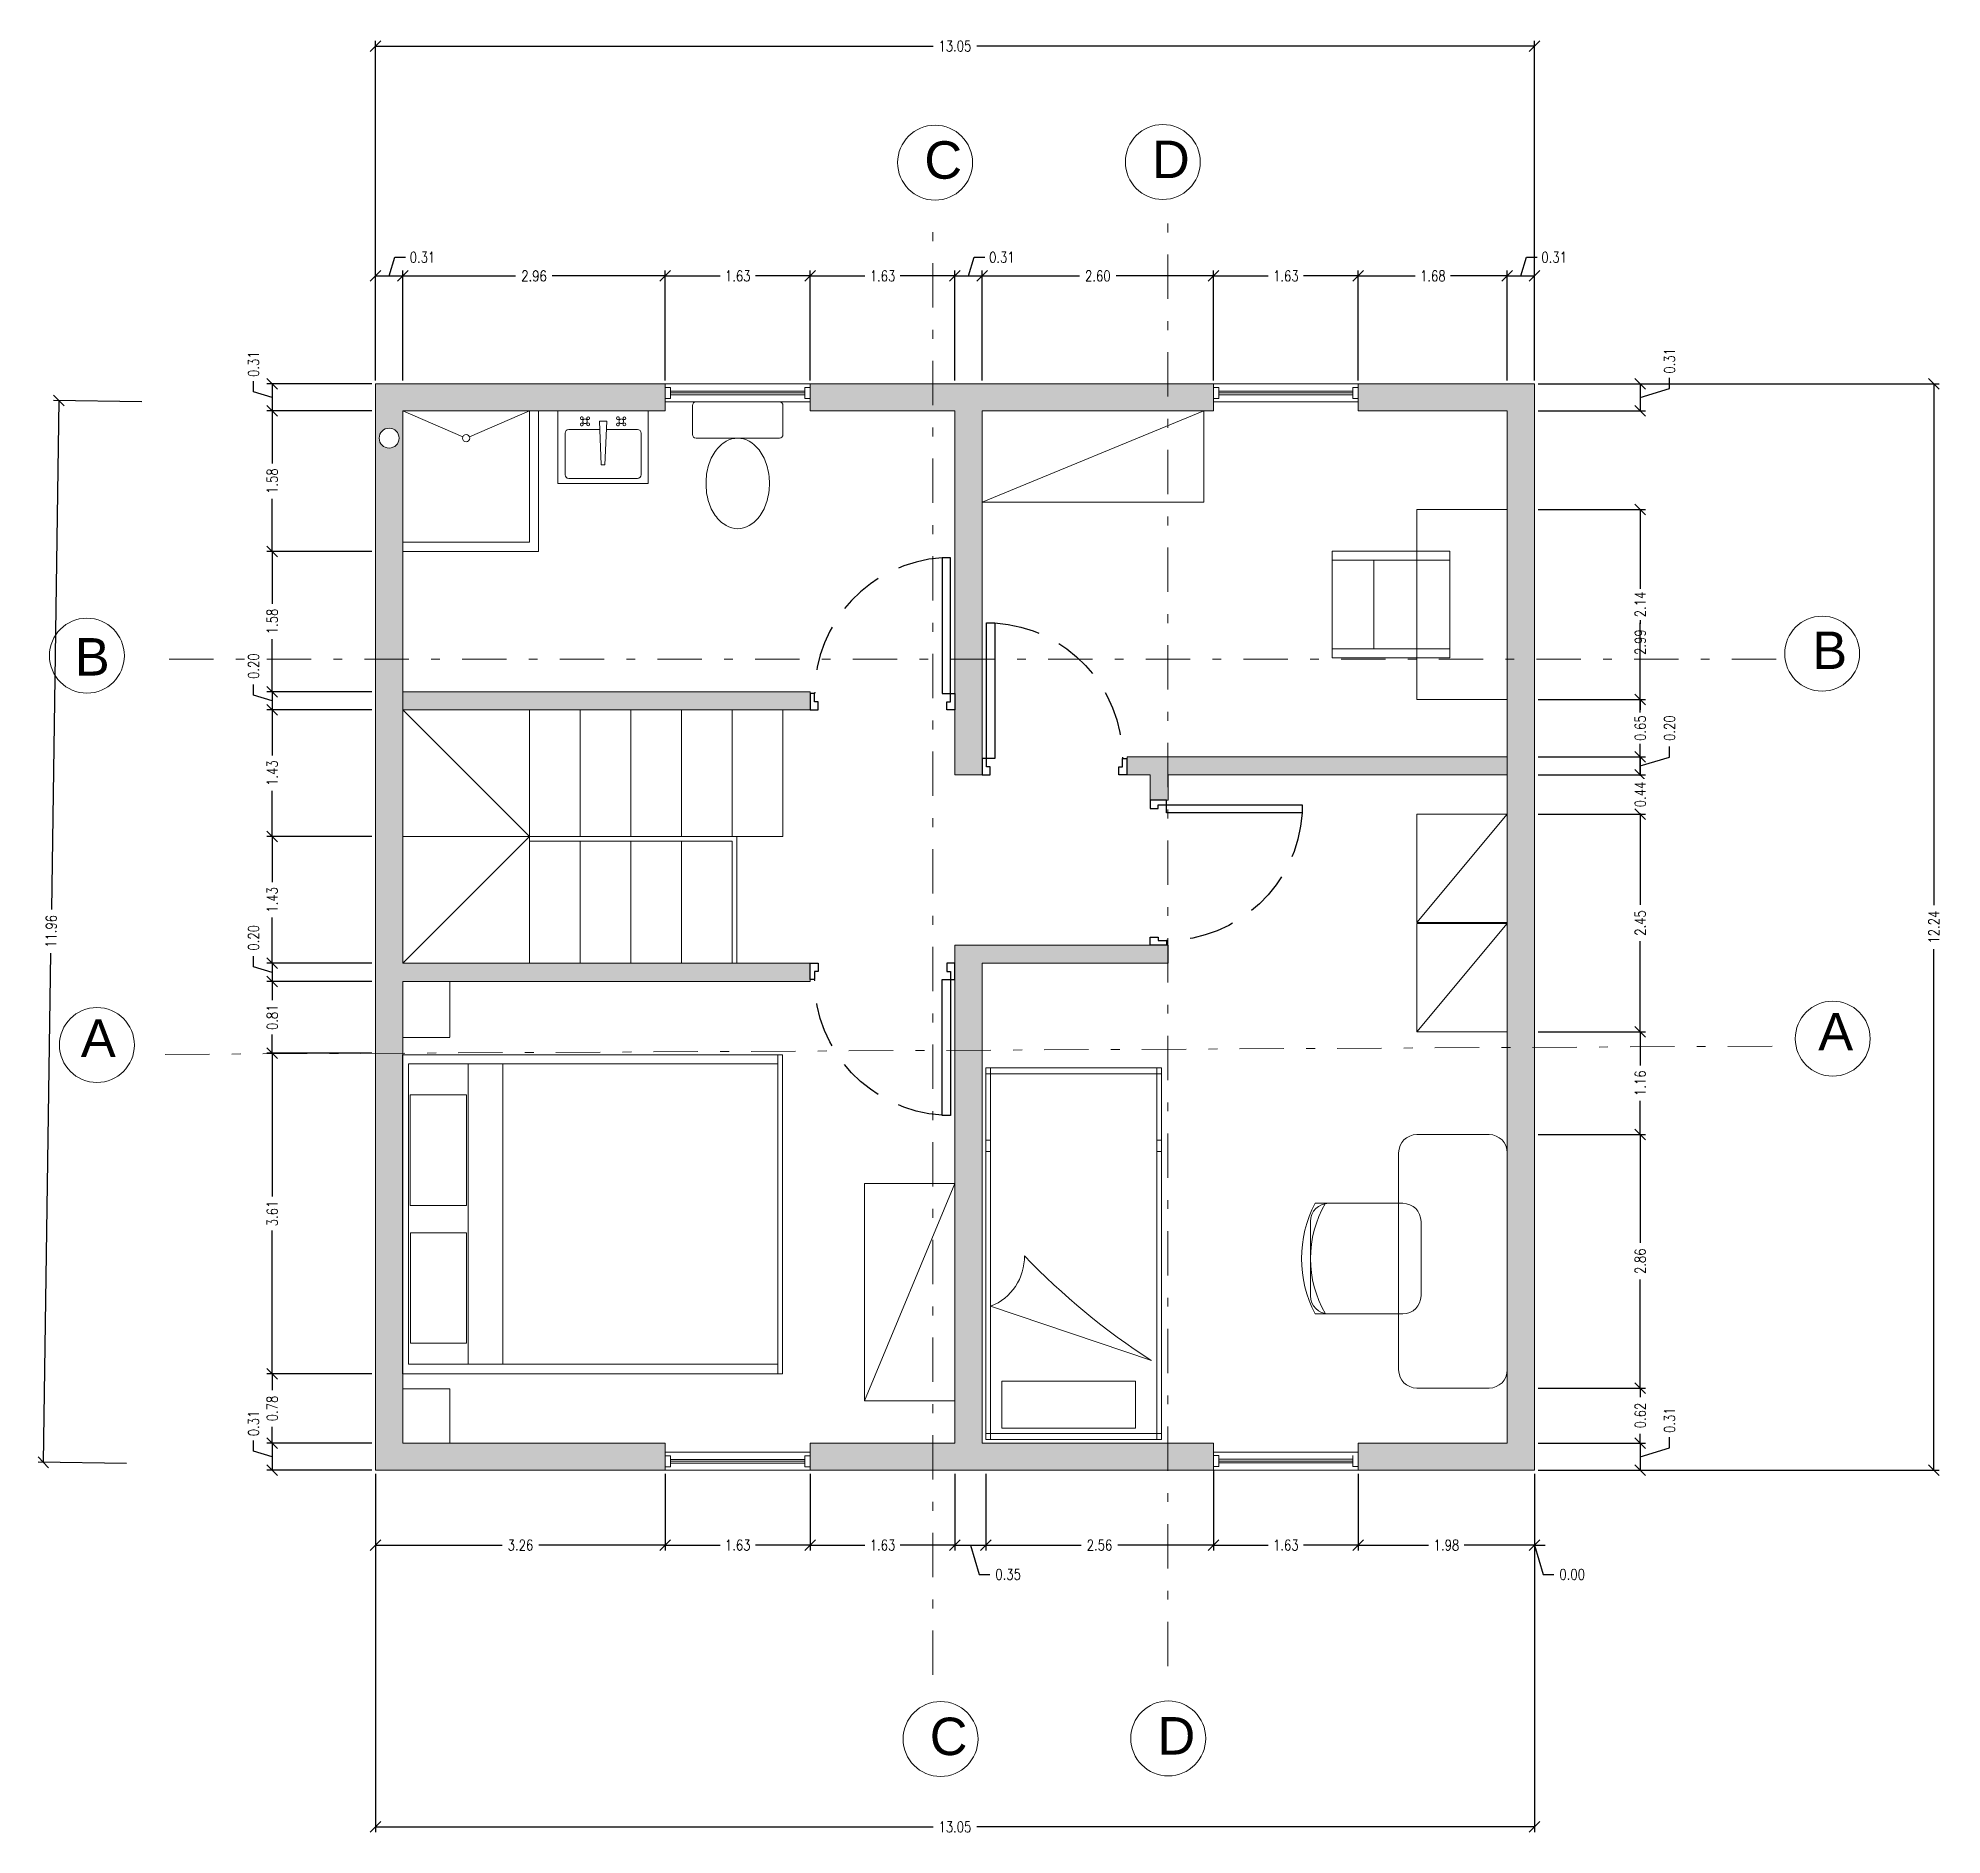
# Model space of a CAD drawing. Header units: inches. Extents: x 2.9 to 69.3, y 3.4 to 29.2.
# Drawn here: x 47.86 to 69.3, y 6.52 to 26.76 of the extents above; entities that cross this region are included whole.
import ezdxf

# ---------------------------------------------------------------- set-up
doc = ezdxf.new("R2010")
doc.units = ezdxf.units.IN
doc.header["$MEASUREMENT"] = 0
doc.linetypes.add('DASHDOT', pattern=[1, 0.5, -0.25, 0, -0.25])
doc.linetypes.add('HIDDEN', pattern=[0.375, 0.25, -0.125])
doc.layers.get('DEFPOINTS').update_dxf_attribs({"color": 210})
doc.layers.add('A-ANNO-SCRN', color=30, linetype='Continuous')
for name, color, linetype, lineweight in [('A-DOOR-FULL', 4, 'Continuous', 25), ('A-FLOR-LEVL', 7, 'Continuous', 35), ('A-FLOR-STRS', 4, 'Continuous', 25), ('A-FURN', 8, 'Continuous', 18), ('A-GLAZ-FULL', 4, 'Continuous', 25), ('A-WALL-FULL-EXTR', 7, 'Continuous', 35), ('A-WALL-FULL-INTR', 7, 'Continuous', 35)]:
    doc.layers.add(name, color=color, linetype=linetype, lineweight=lineweight)
doc.styles.add('E-ROMANS', font='romans.shx', dxfattribs={"width": 0.8})
doc.styles.get("Standard").update_dxf_attribs({"font": 'Arial.ttf'})
doc.dimstyles.new('E-0100_ARW_18', dxfattribs={"dimscale": 0.001, "dimtxt": 180, "dimasz": 180, "dimexe": 90, "dimexo": 60, "dimgap": 90, "dimtad": 0, "dimzin": 0, "dimdsep": 46, "dimtxsty": 'E-ROMANS', "dimblk": 'OPEN90', "dimcen": 90, "dimclrd": 256, "dimclre": 256, "dimclrt": 256, "dimadec": 0, "dimazin": 0, "dimtfac": 1, "dimtmove": 1, "dimatfit": 3, "dimldrblk": 'OPEN90', "dimfxl": 1, "dimtfill": 1, "dimtolj": 1, "dimtzin": 0, "dimarcsym": 0})

msp = doc.modelspace()

# ---------------------------------------------------------------- texts
at = {"color": 2, "lineweight": 5, "char_height": 0.422, "attachment_point": 1}
for s, insert in [('C', (57.841, 25.594)), ('D', (60.405, 25.601)), ('B', (48.273, 19.998)), ('B', (67.841, 20.072)), ('A', (48.341, 15.703)), ('A', (67.909, 15.777)), ('C', (57.902, 7.839)), ('D', (60.467, 7.845))]:
    msp.add_mtext_dynamic_manual_height_columns(s, width=2.13344, gutter_width=1, heights=[0], dxfattribs=dict(at, insert=insert))

# ---------------------------------------------------------------- blocks, each defined once
blk = doc.blocks.new('INOD')
for p, q in [((0.23, 0), (-0.23, 0)), ((-0.25, -0.02), (-0.25, -0.18)), ((0.25, -0.18), (0.25, -0.02)), ((-0.23, -0.2), (0.23, -0.2))]:
    blk.add_line(p, q)
blk.add_lwpolyline([(-0.175, -0.45, 0.07067), (-0.161, -0.549, 0.082314), (-0.124, -0.627, 0.106842), (-0.063, -0.683, 0.13438), (0, -0.7, 0.13438), (0.063, -0.683, 0.106842), (0.124, -0.627, 0.082314), (0.161, -0.549, 0.07067), (0.175, -0.45, 0.07067), (0.161, -0.351, 0.082314), (0.124, -0.273, 0.106842), (0.063, -0.217, 0.13438), (0, -0.2, 0.13438), (-0.063, -0.217, 0.106842), (-0.124, -0.273, 0.082314), (-0.161, -0.351, 0.07067)], format="xyb", close=True)
for centre, start, end in [((-0.23, -0.02), 90, 180), ((0.23, -0.02), 0, 90), ((-0.23, -0.18), 180, 270), ((0.23, -0.18), 270, 0)]:
    blk.add_arc(centre, 0.02, start, end)
blk = doc.blocks.new('DOOR-75')
for points in [[(-0.07, 0.84), (-0.07, 0.09), (-0.025, 0.09), (-0.025, 0.84), (-0.07, 0.84)], [(-0.775, 0.09), (-0.8, 0.09), (-0.8, 0), (-0.755, 0), (-0.755, 0.045), (-0.775, 0.045), (-0.775, 0.09)], [(-0.025, 0.09), (0, 0.09), (0, 0), (-0.045, 0), (-0.045, 0.045), (-0.025, 0.045), (-0.025, 0.09)]]:
    blk.add_lwpolyline(points)
at = {"linetype": 'HIDDEN'}
blk.add_arc((-0.023, 0.089), 0.752, 93.6181, 179.9249, dxfattribs=at)
blk = doc.blocks.new('_Oblique')
at = {"color": 0, "linetype": 'ByBlock', "lineweight": -2}
blk.add_line((-0.5, -0.5), (0.5, 0.5), dxfattribs=at)
blk = doc.blocks.new('*D147')
at = {"lineweight": -2, "transparency": 16777216}
for p, q in [((51.66, 22.901), (51.66, 26.726)), ((64.713, 22.901), (64.713, 26.726))]:
    blk.add_line(p, q, dxfattribs=at)
at = {"transparency": 16777216}
for p, q in [((51.66, 26.666), (57.941, 26.666)), ((64.713, 26.666), (58.431, 26.666))]:
    blk.add_line(p, q, dxfattribs=at)
at = {"layer": 'DEFPOINTS', "color": 0, "transparency": 16777216}
for p in [(64.713, 26.666), (51.66, 22.861), (64.713, 22.861)]:
    blk.add_point(p, dxfattribs=at)
at = {"transparency": 16777216, "xscale": 0.12, "yscale": 0.12, "zscale": 0.12, "rotation": 180}
blk.add_blockref('_Oblique', (51.66, 26.666), dxfattribs=at)
at = {"transparency": 16777216, "xscale": 0.12, "yscale": 0.12, "zscale": 0.12}
blk.add_blockref('_Oblique', (64.713, 26.666), dxfattribs=at)
at = {"lineweight": 5, "transparency": 16777216, "insert": (58.186, 26.666), "char_height": 0.12, "attachment_point": 5, "style": 'E-ROMANS', "bg_fill": 3, "box_fill_scale": 1.25, "bg_fill_color": 256, "bg_fill_true_color": 13158600, "bg_fill_transparency": 0}
blk.add_mtext('\\A1;13.05', dxfattribs=at)
blk = doc.blocks.new('_Open90')
at = {"color": 0, "linetype": 'ByBlock', "lineweight": -2}
for p, q in [((0, 0), (-1, 0)), ((-0.5, 0.5), (0, 0)), ((0, 0), (-0.5, -0.5))]:
    blk.add_line(p, q, dxfattribs=at)
blk = doc.blocks.new('*D148')
at = {"transparency": 16777216}
for p, q in [((51.813, 24.077), (51.876, 24.287)), ((51.876, 24.287), (51.996, 24.287)), ((51.66, 24.077), (51.966, 24.077))]:
    blk.add_line(p, q, dxfattribs=at)
at = {"lineweight": -2, "transparency": 16777216}
for p, q in [((51.66, 22.901), (51.66, 24.137)), ((51.966, 22.901), (51.966, 24.137))]:
    blk.add_line(p, q, dxfattribs=at)
at = {"layer": 'DEFPOINTS', "color": 0, "transparency": 16777216}
for p in [(51.966, 24.077), (51.66, 22.861), (51.966, 22.861)]:
    blk.add_point(p, dxfattribs=at)
at = {"transparency": 16777216, "xscale": 0.12, "yscale": 0.12, "zscale": 0.12, "rotation": 180}
blk.add_blockref('_Oblique', (51.66, 24.077), dxfattribs=at)
at = {"transparency": 16777216, "insert": (52.189, 24.287), "char_height": 0.12, "attachment_point": 5, "style": 'E-ROMANS', "bg_fill": 3, "box_fill_scale": 1.25, "bg_fill_color": 256, "bg_fill_true_color": 13158600, "bg_fill_transparency": 0}
blk.add_mtext('\\A1;0.31', dxfattribs=at)
at = {"transparency": 16777216, "xscale": 0.12, "yscale": 0.12, "zscale": 0.12}
blk.add_blockref('_Oblique', (51.966, 24.077), dxfattribs=at)
blk = doc.blocks.new('*D149')
at = {"lineweight": -2, "transparency": 16777216}
for p, q in [((51.966, 22.901), (51.966, 24.137)), ((54.923, 22.901), (54.923, 24.137))]:
    blk.add_line(p, q, dxfattribs=at)
at = {"transparency": 16777216}
for p, q in [((51.966, 24.077), (53.238, 24.077)), ((54.923, 24.077), (53.651, 24.077))]:
    blk.add_line(p, q, dxfattribs=at)
at = {"layer": 'DEFPOINTS', "color": 0, "transparency": 16777216}
for p in [(54.923, 24.077), (51.966, 22.861), (54.923, 22.861)]:
    blk.add_point(p, dxfattribs=at)
at = {"transparency": 16777216, "xscale": 0.12, "yscale": 0.12, "zscale": 0.12, "rotation": 180}
blk.add_blockref('_Oblique', (51.966, 24.077), dxfattribs=at)
at = {"transparency": 16777216, "xscale": 0.12, "yscale": 0.12, "zscale": 0.12}
blk.add_blockref('_Oblique', (54.923, 24.077), dxfattribs=at)
at = {"transparency": 16777216, "insert": (53.445, 24.077), "char_height": 0.12, "attachment_point": 5, "style": 'E-ROMANS', "bg_fill": 3, "box_fill_scale": 1.25, "bg_fill_color": 256, "bg_fill_true_color": 13158600, "bg_fill_transparency": 0}
blk.add_mtext('\\A1;2.96', dxfattribs=at)
blk = doc.blocks.new('*D150')
at = {"lineweight": -2, "transparency": 16777216}
for p, q in [((54.923, 22.901), (54.923, 24.137)), ((56.555, 22.901), (56.555, 24.137))]:
    blk.add_line(p, q, dxfattribs=at)
at = {"transparency": 16777216}
for p, q in [((54.923, 24.077), (55.54, 24.077)), ((56.555, 24.077), (55.938, 24.077))]:
    blk.add_line(p, q, dxfattribs=at)
at = {"layer": 'DEFPOINTS', "color": 0, "transparency": 16777216}
for p in [(56.555, 24.077), (54.923, 22.861), (56.555, 22.861)]:
    blk.add_point(p, dxfattribs=at)
at = {"transparency": 16777216, "xscale": 0.12, "yscale": 0.12, "zscale": 0.12, "rotation": 180}
blk.add_blockref('_Oblique', (54.923, 24.077), dxfattribs=at)
at = {"transparency": 16777216, "xscale": 0.12, "yscale": 0.12, "zscale": 0.12}
blk.add_blockref('_Oblique', (56.555, 24.077), dxfattribs=at)
at = {"transparency": 16777216, "insert": (55.739, 24.077), "char_height": 0.12, "attachment_point": 5, "style": 'E-ROMANS', "bg_fill": 3, "box_fill_scale": 1.25, "bg_fill_color": 256, "bg_fill_true_color": 13158600, "bg_fill_transparency": 0}
blk.add_mtext('\\A1;1.63', dxfattribs=at)
blk = doc.blocks.new('*D151')
at = {"lineweight": -2, "transparency": 16777216}
for p, q in [((56.555, 22.901), (56.555, 24.137)), ((58.186, 22.901), (58.186, 24.137))]:
    blk.add_line(p, q, dxfattribs=at)
at = {"transparency": 16777216}
for p, q in [((56.555, 24.077), (57.171, 24.077)), ((58.186, 24.077), (57.57, 24.077))]:
    blk.add_line(p, q, dxfattribs=at)
at = {"layer": 'DEFPOINTS', "color": 0, "transparency": 16777216}
for p in [(58.186, 24.077), (56.555, 22.861), (58.186, 22.861)]:
    blk.add_point(p, dxfattribs=at)
at = {"transparency": 16777216, "xscale": 0.12, "yscale": 0.12, "zscale": 0.12, "rotation": 180}
blk.add_blockref('_Oblique', (56.555, 24.077), dxfattribs=at)
at = {"transparency": 16777216, "xscale": 0.12, "yscale": 0.12, "zscale": 0.12}
blk.add_blockref('_Oblique', (58.186, 24.077), dxfattribs=at)
at = {"transparency": 16777216, "insert": (57.371, 24.077), "char_height": 0.12, "attachment_point": 5, "style": 'E-ROMANS', "bg_fill": 3, "box_fill_scale": 1.25, "bg_fill_color": 256, "bg_fill_true_color": 13158600, "bg_fill_transparency": 0}
blk.add_mtext('\\A1;1.63', dxfattribs=at)
blk = doc.blocks.new('*D152')
at = {"transparency": 16777216}
for p, q in [((58.339, 24.077), (58.402, 24.287)), ((58.402, 24.287), (58.522, 24.287)), ((58.186, 24.077), (58.492, 24.077))]:
    blk.add_line(p, q, dxfattribs=at)
at = {"lineweight": -2, "transparency": 16777216}
for p, q in [((58.186, 22.901), (58.186, 24.137)), ((58.492, 22.901), (58.492, 24.137))]:
    blk.add_line(p, q, dxfattribs=at)
at = {"layer": 'DEFPOINTS', "color": 0, "transparency": 16777216}
for p in [(58.492, 24.077), (58.186, 22.861), (58.492, 22.861)]:
    blk.add_point(p, dxfattribs=at)
at = {"transparency": 16777216, "xscale": 0.12, "yscale": 0.12, "zscale": 0.12, "rotation": 180}
blk.add_blockref('_Oblique', (58.186, 24.077), dxfattribs=at)
at = {"transparency": 16777216, "insert": (58.715, 24.287), "char_height": 0.12, "attachment_point": 5, "style": 'E-ROMANS', "bg_fill": 3, "box_fill_scale": 1.25, "bg_fill_color": 256, "bg_fill_true_color": 13158600, "bg_fill_transparency": 0}
blk.add_mtext('\\A1;0.31', dxfattribs=at)
at = {"transparency": 16777216, "xscale": 0.12, "yscale": 0.12, "zscale": 0.12}
blk.add_blockref('_Oblique', (58.492, 24.077), dxfattribs=at)
blk = doc.blocks.new('*D153')
at = {"lineweight": -2, "transparency": 16777216}
for p, q in [((58.492, 22.901), (58.492, 24.137)), ((61.097, 22.901), (61.097, 24.137))]:
    blk.add_line(p, q, dxfattribs=at)
at = {"transparency": 16777216}
for p, q in [((58.492, 24.077), (59.588, 24.077)), ((61.097, 24.077), (60.001, 24.077))]:
    blk.add_line(p, q, dxfattribs=at)
at = {"layer": 'DEFPOINTS', "color": 0, "transparency": 16777216}
for p in [(61.097, 24.077), (58.492, 22.861), (61.097, 22.861)]:
    blk.add_point(p, dxfattribs=at)
at = {"transparency": 16777216, "xscale": 0.12, "yscale": 0.12, "zscale": 0.12, "rotation": 180}
blk.add_blockref('_Oblique', (58.492, 24.077), dxfattribs=at)
at = {"transparency": 16777216, "xscale": 0.12, "yscale": 0.12, "zscale": 0.12}
blk.add_blockref('_Oblique', (61.097, 24.077), dxfattribs=at)
at = {"transparency": 16777216, "insert": (59.795, 24.077), "char_height": 0.12, "attachment_point": 5, "style": 'E-ROMANS', "bg_fill": 3, "box_fill_scale": 1.25, "bg_fill_color": 256, "bg_fill_true_color": 13158600, "bg_fill_transparency": 0}
blk.add_mtext('\\A1;2.60', dxfattribs=at)
blk = doc.blocks.new('*D154')
at = {"lineweight": -2, "transparency": 16777216}
for p, q in [((61.097, 22.901), (61.097, 24.137)), ((62.729, 22.901), (62.729, 24.137))]:
    blk.add_line(p, q, dxfattribs=at)
at = {"transparency": 16777216}
for p, q in [((61.097, 24.077), (61.714, 24.077)), ((62.729, 24.077), (62.112, 24.077))]:
    blk.add_line(p, q, dxfattribs=at)
at = {"layer": 'DEFPOINTS', "color": 0, "transparency": 16777216}
for p in [(62.729, 24.077), (61.097, 22.861), (62.729, 22.861)]:
    blk.add_point(p, dxfattribs=at)
at = {"transparency": 16777216, "xscale": 0.12, "yscale": 0.12, "zscale": 0.12, "rotation": 180}
blk.add_blockref('_Oblique', (61.097, 24.077), dxfattribs=at)
at = {"transparency": 16777216, "xscale": 0.12, "yscale": 0.12, "zscale": 0.12}
blk.add_blockref('_Oblique', (62.729, 24.077), dxfattribs=at)
at = {"transparency": 16777216, "insert": (61.913, 24.077), "char_height": 0.12, "attachment_point": 5, "style": 'E-ROMANS', "bg_fill": 3, "box_fill_scale": 1.25, "bg_fill_color": 256, "bg_fill_true_color": 13158600, "bg_fill_transparency": 0}
blk.add_mtext('\\A1;1.63', dxfattribs=at)
blk = doc.blocks.new('*D155')
at = {"lineweight": -2, "transparency": 16777216}
for p, q in [((62.729, 22.901), (62.729, 24.137)), ((64.407, 22.901), (64.407, 24.137))]:
    blk.add_line(p, q, dxfattribs=at)
at = {"transparency": 16777216}
for p, q in [((62.729, 24.077), (63.368, 24.077)), ((64.407, 24.077), (63.767, 24.077))]:
    blk.add_line(p, q, dxfattribs=at)
at = {"layer": 'DEFPOINTS', "color": 0, "transparency": 16777216}
for p in [(64.407, 24.077), (62.729, 22.861), (64.407, 22.861)]:
    blk.add_point(p, dxfattribs=at)
at = {"transparency": 16777216, "xscale": 0.12, "yscale": 0.12, "zscale": 0.12, "rotation": 180}
blk.add_blockref('_Oblique', (62.729, 24.077), dxfattribs=at)
at = {"transparency": 16777216, "xscale": 0.12, "yscale": 0.12, "zscale": 0.12}
blk.add_blockref('_Oblique', (64.407, 24.077), dxfattribs=at)
at = {"transparency": 16777216, "insert": (63.568, 24.077), "char_height": 0.12, "attachment_point": 5, "style": 'E-ROMANS', "bg_fill": 3, "box_fill_scale": 1.25, "bg_fill_color": 256, "bg_fill_true_color": 13158600, "bg_fill_transparency": 0}
blk.add_mtext('\\A1;1.68', dxfattribs=at)
blk = doc.blocks.new('*D156')
at = {"transparency": 16777216}
for p, q in [((64.56, 24.077), (64.623, 24.287)), ((64.623, 24.287), (64.743, 24.287)), ((64.407, 24.077), (64.713, 24.077))]:
    blk.add_line(p, q, dxfattribs=at)
at = {"lineweight": -2, "transparency": 16777216}
for p, q in [((64.407, 22.901), (64.407, 24.137)), ((64.713, 22.901), (64.713, 24.137))]:
    blk.add_line(p, q, dxfattribs=at)
at = {"layer": 'DEFPOINTS', "color": 0, "transparency": 16777216}
for p in [(64.713, 24.077), (64.407, 22.861), (64.713, 22.861)]:
    blk.add_point(p, dxfattribs=at)
at = {"transparency": 16777216, "xscale": 0.12, "yscale": 0.12, "zscale": 0.12, "rotation": 180}
blk.add_blockref('_Oblique', (64.407, 24.077), dxfattribs=at)
at = {"transparency": 16777216, "insert": (64.935, 24.287), "char_height": 0.12, "attachment_point": 5, "style": 'E-ROMANS', "bg_fill": 3, "box_fill_scale": 1.25, "bg_fill_color": 256, "bg_fill_true_color": 13158600, "bg_fill_transparency": 0}
blk.add_mtext('\\A1;0.31', dxfattribs=at)
at = {"transparency": 16777216, "xscale": 0.12, "yscale": 0.12, "zscale": 0.12}
blk.add_blockref('_Oblique', (64.713, 24.077), dxfattribs=at)
blk = doc.blocks.new('*D157')
at = {"lineweight": -2, "transparency": 16777216}
for p, q in [((64.753, 22.861), (69.272, 22.861)), ((64.753, 10.625), (69.272, 10.625))]:
    blk.add_line(p, q, dxfattribs=at)
at = {"transparency": 16777216}
for p, q in [((69.212, 22.861), (69.212, 16.99)), ((69.212, 10.625), (69.212, 16.496))]:
    blk.add_line(p, q, dxfattribs=at)
at = {"layer": 'DEFPOINTS', "color": 0, "transparency": 16777216}
for p in [(64.713, 22.861), (64.713, 10.625), (69.212, 10.625)]:
    blk.add_point(p, dxfattribs=at)
at = {"transparency": 16777216, "xscale": 0.12, "yscale": 0.12, "zscale": 0.12}
for p, rotation in [((69.212, 22.861), 90), ((69.212, 10.625), 270)]:
    blk.add_blockref('_Oblique', p, dxfattribs=dict(at, rotation=rotation))
at = {"transparency": 16777216, "insert": (69.212, 16.743), "char_height": 0.12, "attachment_point": 5, "rotation": 90, "style": 'E-ROMANS', "bg_fill": 3, "box_fill_scale": 1.25, "bg_fill_color": 256, "bg_fill_true_color": 13158600, "bg_fill_transparency": 0}
blk.add_mtext('\\A1;12.24', dxfattribs=at)
blk = doc.blocks.new('*D158')
at = {"lineweight": -2, "transparency": 16777216}
for p, q in [((64.753, 22.861), (65.965, 22.861)), ((64.753, 22.556), (65.965, 22.556))]:
    blk.add_line(p, q, dxfattribs=at)
at = {"transparency": 16777216}
for p, q in [((65.905, 22.861), (65.905, 22.556)), ((65.905, 22.709), (66.235, 22.808)), ((66.235, 22.808), (66.235, 22.928))]:
    blk.add_line(p, q, dxfattribs=at)
at = {"layer": 'DEFPOINTS', "color": 0, "transparency": 16777216}
for p in [(64.713, 22.861), (64.713, 22.556), (65.905, 22.556)]:
    blk.add_point(p, dxfattribs=at)
at = {"transparency": 16777216, "xscale": 0.12, "yscale": 0.12, "zscale": 0.12}
for p, rotation in [((65.905, 22.861), 90), ((65.905, 22.556), 270)]:
    blk.add_blockref('_Oblique', p, dxfattribs=dict(at, rotation=rotation))
at = {"transparency": 16777216, "insert": (66.235, 23.12), "char_height": 0.12, "attachment_point": 5, "rotation": 90, "style": 'E-ROMANS', "bg_fill": 3, "box_fill_scale": 1.25, "bg_fill_color": 256, "bg_fill_true_color": 13158600, "bg_fill_transparency": 0}
blk.add_mtext('\\A1;0.31', dxfattribs=at)
blk = doc.blocks.new('*D159')
at = {"lineweight": -2, "transparency": 16777216}
for p, q in [((64.753, 21.448), (65.965, 21.448)), ((64.753, 18.457), (65.965, 18.457))]:
    blk.add_line(p, q, dxfattribs=at)
at = {"transparency": 16777216}
for p, q in [((65.905, 21.448), (65.905, 20.157)), ((65.905, 18.457), (65.905, 19.749))]:
    blk.add_line(p, q, dxfattribs=at)
at = {"layer": 'DEFPOINTS', "color": 0, "transparency": 16777216}
for p in [(64.713, 21.448), (65.905, 21.448), (64.713, 18.457)]:
    blk.add_point(p, dxfattribs=at)
at = {"transparency": 16777216, "xscale": 0.12, "yscale": 0.12, "zscale": 0.12}
for p, rotation in [((65.905, 21.448), 90), ((65.905, 18.457), 270)]:
    blk.add_blockref('_Oblique', p, dxfattribs=dict(at, rotation=rotation))
at = {"transparency": 16777216, "insert": (65.905, 19.953), "char_height": 0.12, "attachment_point": 5, "rotation": 90, "style": 'E-ROMANS', "bg_fill": 3, "box_fill_scale": 1.25, "bg_fill_color": 256, "bg_fill_true_color": 13158600, "bg_fill_transparency": 0}
blk.add_mtext('\\A1;2.99', dxfattribs=at)
blk = doc.blocks.new('*D160')
at = {"lineweight": -2, "transparency": 16777216}
for p, q in [((64.753, 21.448), (65.965, 21.448)), ((64.753, 19.306), (65.965, 19.306))]:
    blk.add_line(p, q, dxfattribs=at)
at = {"transparency": 16777216}
for p, q in [((65.905, 21.448), (65.905, 20.586)), ((65.905, 19.306), (65.905, 20.169))]:
    blk.add_line(p, q, dxfattribs=at)
at = {"layer": 'DEFPOINTS', "color": 0, "transparency": 16777216}
for p in [(64.713, 21.448), (64.713, 19.306), (65.905, 19.306)]:
    blk.add_point(p, dxfattribs=at)
at = {"transparency": 16777216, "xscale": 0.12, "yscale": 0.12, "zscale": 0.12}
for p, rotation in [((65.905, 21.448), 90), ((65.905, 19.306), 270)]:
    blk.add_blockref('_Oblique', p, dxfattribs=dict(at, rotation=rotation))
at = {"transparency": 16777216, "insert": (65.905, 20.377), "char_height": 0.12, "attachment_point": 5, "rotation": 90, "style": 'E-ROMANS', "bg_fill": 3, "box_fill_scale": 1.25, "bg_fill_color": 256, "bg_fill_true_color": 13158600, "bg_fill_transparency": 0}
blk.add_mtext('\\A1;2.14', dxfattribs=at)
blk = doc.blocks.new('*D161')
at = {"lineweight": -2, "transparency": 16777216}
for p, q in [((64.753, 19.306), (65.965, 19.306)), ((64.753, 18.661), (65.965, 18.661))]:
    blk.add_line(p, q, dxfattribs=at)
at = {"transparency": 16777216}
for p, q in [((65.905, 19.306), (65.905, 19.19)), ((65.905, 18.661), (65.905, 18.778))]:
    blk.add_line(p, q, dxfattribs=at)
at = {"layer": 'DEFPOINTS', "color": 0, "transparency": 16777216}
for p in [(64.713, 19.306), (64.713, 18.661), (65.905, 18.661)]:
    blk.add_point(p, dxfattribs=at)
at = {"transparency": 16777216, "xscale": 0.12, "yscale": 0.12, "zscale": 0.12}
for p, rotation in [((65.905, 19.306), 90), ((65.905, 18.661), 270)]:
    blk.add_blockref('_Oblique', p, dxfattribs=dict(at, rotation=rotation))
at = {"transparency": 16777216, "insert": (65.905, 18.984), "char_height": 0.12, "attachment_point": 5, "rotation": 90, "style": 'E-ROMANS', "bg_fill": 3, "box_fill_scale": 1.25, "bg_fill_color": 256, "bg_fill_true_color": 13158600, "bg_fill_transparency": 0}
blk.add_mtext('\\A1;0.65', dxfattribs=at)
blk = doc.blocks.new('*D162')
at = {"lineweight": -2, "transparency": 16777216}
for p, q in [((64.753, 18.661), (65.965, 18.661)), ((64.753, 18.457), (65.965, 18.457))]:
    blk.add_line(p, q, dxfattribs=at)
at = {"transparency": 16777216}
for p, q in [((65.905, 18.661), (65.905, 18.457)), ((65.905, 18.559), (66.235, 18.658)), ((66.235, 18.658), (66.235, 18.778))]:
    blk.add_line(p, q, dxfattribs=at)
at = {"layer": 'DEFPOINTS', "color": 0, "transparency": 16777216}
for p in [(64.713, 18.661), (64.713, 18.457), (65.905, 18.457)]:
    blk.add_point(p, dxfattribs=at)
at = {"transparency": 16777216, "xscale": 0.12, "yscale": 0.12, "zscale": 0.12}
for p, rotation in [((65.905, 18.661), 90), ((65.905, 18.457), 270)]:
    blk.add_blockref('_Oblique', p, dxfattribs=dict(at, rotation=rotation))
at = {"transparency": 16777216, "insert": (66.235, 18.984), "char_height": 0.12, "attachment_point": 5, "rotation": 90, "style": 'E-ROMANS', "bg_fill": 3, "box_fill_scale": 1.25, "bg_fill_color": 256, "bg_fill_true_color": 13158600, "bg_fill_transparency": 0}
blk.add_mtext('\\A1;0.20', dxfattribs=at)
blk = doc.blocks.new('*D163')
at = {"lineweight": -2, "transparency": 16777216}
for p, q in [((64.753, 18.457), (65.965, 18.457)), ((64.753, 18.016), (65.965, 18.016))]:
    blk.add_line(p, q, dxfattribs=at)
at = {"transparency": 16777216}
for p, q in [((65.905, 18.457), (65.905, 18.577)), ((65.905, 18.457), (65.905, 18.445)), ((65.905, 18.016), (65.905, 18.028)), ((65.905, 18.016), (65.905, 17.896))]:
    blk.add_line(p, q, dxfattribs=at)
at = {"layer": 'DEFPOINTS', "color": 0, "transparency": 16777216}
for p in [(64.713, 18.457), (64.713, 18.016)]:
    blk.add_point(p, dxfattribs=at)
at = {"transparency": 16777216, "xscale": 0.12, "yscale": 0.12, "zscale": 0.12}
for p, rotation in [((65.905, 18.457), 270), ((65.905, 18.016), 90)]:
    blk.add_blockref('_Oblique', p, dxfattribs=dict(at, rotation=rotation))
at = {"transparency": 16777216, "insert": (65.905, 18.237), "char_height": 0.12, "attachment_point": 5, "rotation": 90, "style": 'E-ROMANS', "bg_fill": 3, "box_fill_scale": 1.25, "bg_fill_color": 256, "bg_fill_true_color": 13158600, "bg_fill_transparency": 0}
blk.add_mtext('\\A1;0.44', dxfattribs=at)
at = {"layer": 'DEFPOINTS', "color": 0, "transparency": 16777216}
blk.add_point((65.905, 18.016), dxfattribs=at)
blk = doc.blocks.new('*D164')
at = {"lineweight": -2, "transparency": 16777216}
for p, q in [((64.753, 18.016), (65.965, 18.016)), ((64.753, 15.562), (65.965, 15.562))]:
    blk.add_line(p, q, dxfattribs=at)
at = {"transparency": 16777216}
for p, q in [((65.905, 18.016), (65.905, 16.995)), ((65.905, 15.562), (65.905, 16.583))]:
    blk.add_line(p, q, dxfattribs=at)
at = {"layer": 'DEFPOINTS', "color": 0, "transparency": 16777216}
for p in [(64.713, 18.016), (64.713, 15.562), (65.905, 15.562)]:
    blk.add_point(p, dxfattribs=at)
at = {"transparency": 16777216, "xscale": 0.12, "yscale": 0.12, "zscale": 0.12}
for p, rotation in [((65.905, 18.016), 90), ((65.905, 15.562), 270)]:
    blk.add_blockref('_Oblique', p, dxfattribs=dict(at, rotation=rotation))
at = {"transparency": 16777216, "insert": (65.905, 16.789), "char_height": 0.12, "attachment_point": 5, "rotation": 90, "style": 'E-ROMANS', "bg_fill": 3, "box_fill_scale": 1.25, "bg_fill_color": 256, "bg_fill_true_color": 13158600, "bg_fill_transparency": 0}
blk.add_mtext('\\A1;2.45', dxfattribs=at)
blk = doc.blocks.new('*D165')
at = {"lineweight": -2, "transparency": 16777216}
for p, q in [((64.753, 15.562), (65.965, 15.562)), ((64.753, 14.406), (65.965, 14.406))]:
    blk.add_line(p, q, dxfattribs=at)
at = {"transparency": 16777216}
for p, q in [((65.905, 15.562), (65.905, 15.183)), ((65.905, 14.406), (65.905, 14.785))]:
    blk.add_line(p, q, dxfattribs=at)
at = {"layer": 'DEFPOINTS', "color": 0, "transparency": 16777216}
for p in [(64.713, 15.562), (64.713, 14.406), (65.905, 14.406)]:
    blk.add_point(p, dxfattribs=at)
at = {"transparency": 16777216, "xscale": 0.12, "yscale": 0.12, "zscale": 0.12}
for p, rotation in [((65.905, 15.562), 90), ((65.905, 14.406), 270)]:
    blk.add_blockref('_Oblique', p, dxfattribs=dict(at, rotation=rotation))
at = {"transparency": 16777216, "insert": (65.905, 14.984), "char_height": 0.12, "attachment_point": 5, "rotation": 90, "style": 'E-ROMANS', "bg_fill": 3, "box_fill_scale": 1.25, "bg_fill_color": 256, "bg_fill_true_color": 13158600, "bg_fill_transparency": 0}
blk.add_mtext('\\A1;1.16', dxfattribs=at)
blk = doc.blocks.new('*D166')
at = {"lineweight": -2, "transparency": 16777216}
for p, q in [((64.753, 14.406), (65.965, 14.406)), ((64.753, 11.551), (65.965, 11.551))]:
    blk.add_line(p, q, dxfattribs=at)
at = {"transparency": 16777216}
for p, q in [((65.905, 14.406), (65.905, 13.185)), ((65.905, 11.551), (65.905, 12.772))]:
    blk.add_line(p, q, dxfattribs=at)
at = {"layer": 'DEFPOINTS', "color": 0, "transparency": 16777216}
for p in [(64.713, 14.406), (64.713, 11.551), (65.905, 11.551)]:
    blk.add_point(p, dxfattribs=at)
at = {"transparency": 16777216, "xscale": 0.12, "yscale": 0.12, "zscale": 0.12}
for p, rotation in [((65.905, 14.406), 90), ((65.905, 11.551), 270)]:
    blk.add_blockref('_Oblique', p, dxfattribs=dict(at, rotation=rotation))
at = {"transparency": 16777216, "insert": (65.905, 12.979), "char_height": 0.12, "attachment_point": 5, "rotation": 90, "style": 'E-ROMANS', "bg_fill": 3, "box_fill_scale": 1.25, "bg_fill_color": 256, "bg_fill_true_color": 13158600, "bg_fill_transparency": 0}
blk.add_mtext('\\A1;2.86', dxfattribs=at)
blk = doc.blocks.new('*D167')
at = {"lineweight": -2, "transparency": 16777216}
for p, q in [((64.753, 11.551), (65.965, 11.551)), ((64.753, 10.931), (65.965, 10.931))]:
    blk.add_line(p, q, dxfattribs=at)
at = {"transparency": 16777216}
for p, q in [((65.905, 11.551), (65.905, 11.447)), ((65.905, 10.931), (65.905, 11.035))]:
    blk.add_line(p, q, dxfattribs=at)
at = {"layer": 'DEFPOINTS', "color": 0, "transparency": 16777216}
for p in [(64.713, 11.551), (64.713, 10.931), (65.905, 10.931)]:
    blk.add_point(p, dxfattribs=at)
at = {"transparency": 16777216, "xscale": 0.12, "yscale": 0.12, "zscale": 0.12}
for p, rotation in [((65.905, 11.551), 90), ((65.905, 10.931), 270)]:
    blk.add_blockref('_Oblique', p, dxfattribs=dict(at, rotation=rotation))
at = {"transparency": 16777216, "insert": (65.905, 11.241), "char_height": 0.12, "attachment_point": 5, "rotation": 90, "style": 'E-ROMANS', "bg_fill": 3, "box_fill_scale": 1.25, "bg_fill_color": 256, "bg_fill_true_color": 13158600, "bg_fill_transparency": 0}
blk.add_mtext('\\A1;0.62', dxfattribs=at)
blk = doc.blocks.new('*D168')
at = {"transparency": 16777216}
for p, q in [((66.235, 10.877), (66.235, 10.997)), ((65.905, 10.931), (65.905, 10.625)), ((65.905, 10.778), (66.235, 10.877))]:
    blk.add_line(p, q, dxfattribs=at)
at = {"lineweight": -2, "transparency": 16777216}
for p, q in [((64.753, 10.931), (65.965, 10.931)), ((64.753, 10.625), (65.965, 10.625))]:
    blk.add_line(p, q, dxfattribs=at)
at = {"layer": 'DEFPOINTS', "color": 0, "transparency": 16777216}
for p in [(64.713, 10.931), (64.713, 10.625), (65.905, 10.625)]:
    blk.add_point(p, dxfattribs=at)
at = {"transparency": 16777216, "xscale": 0.12, "yscale": 0.12, "zscale": 0.12}
for p, rotation in [((65.905, 10.931), 90), ((65.905, 10.625), 270)]:
    blk.add_blockref('_Oblique', p, dxfattribs=dict(at, rotation=rotation))
at = {"transparency": 16777216, "insert": (66.235, 11.189), "char_height": 0.12, "attachment_point": 5, "rotation": 90, "style": 'E-ROMANS', "bg_fill": 3, "box_fill_scale": 1.25, "bg_fill_color": 256, "bg_fill_true_color": 13158600, "bg_fill_transparency": 0}
blk.add_mtext('\\A1;0.31', dxfattribs=at)
blk = doc.blocks.new('*D96')
at = {"transparency": 16777216}
for p, q in [((48.093, 22.674), (48.01, 16.94)), ((47.919, 10.715), (48.002, 16.449))]:
    blk.add_line(p, q, dxfattribs=at)
at = {"lineweight": -2, "transparency": 16777216}
for p, q in [((49.028, 22.66), (48.033, 22.675)), ((48.854, 10.702), (47.859, 10.716))]:
    blk.add_line(p, q, dxfattribs=at)
at = {"layer": 'DEFPOINTS', "color": 0, "transparency": 16777216}
for p in [(49.068, 22.66), (47.919, 10.715), (48.894, 10.701)]:
    blk.add_point(p, dxfattribs=at)
at = {"transparency": 16777216, "xscale": 0.12, "yscale": 0.12, "zscale": 0.12}
for p, rotation in [((48.093, 22.674), 89.1694787958241), ((47.919, 10.715), 269.1694787958241)]:
    blk.add_blockref('_Oblique', p, dxfattribs=dict(at, rotation=rotation))
at = {"transparency": 16777216, "insert": (48.006, 16.695), "char_height": 0.12, "attachment_point": 5, "rotation": 89.1695, "style": 'E-ROMANS', "bg_fill": 3, "box_fill_scale": 1.25, "bg_fill_color": 256, "bg_fill_true_color": 13158600, "bg_fill_transparency": 0}
blk.add_mtext('\\A1;11.96', dxfattribs=at)
blk = doc.blocks.new('*D169')
at = {"transparency": 16777216}
for p, q in [((50.287, 22.772), (50.287, 22.892)), ((50.497, 22.709), (50.287, 22.772)), ((50.497, 22.861), (50.497, 22.556))]:
    blk.add_line(p, q, dxfattribs=at)
at = {"lineweight": -2, "transparency": 16777216}
for p, q in [((51.62, 22.861), (50.437, 22.861)), ((51.62, 22.556), (50.437, 22.556))]:
    blk.add_line(p, q, dxfattribs=at)
at = {"layer": 'DEFPOINTS', "color": 0, "transparency": 16777216}
for p in [(51.66, 22.861), (50.497, 22.556), (51.66, 22.556)]:
    blk.add_point(p, dxfattribs=at)
at = {"transparency": 16777216, "xscale": 0.12, "yscale": 0.12, "zscale": 0.12, "rotation": 270}
blk.add_blockref('_Oblique', (50.497, 22.556), dxfattribs=at)
at = {"transparency": 16777216, "insert": (50.287, 23.084), "char_height": 0.12, "attachment_point": 5, "rotation": 90, "style": 'E-ROMANS', "bg_fill": 3, "box_fill_scale": 1.25, "bg_fill_color": 256, "bg_fill_true_color": 13158600, "bg_fill_transparency": 0}
blk.add_mtext('\\A1;0.31', dxfattribs=at)
at = {"transparency": 16777216, "xscale": 0.12, "yscale": 0.12, "zscale": 0.12, "rotation": 90}
blk.add_blockref('_Oblique', (50.497, 22.861), dxfattribs=at)
blk = doc.blocks.new('*D170')
at = {"lineweight": -2, "transparency": 16777216}
for p, q in [((51.62, 22.556), (50.437, 22.556)), ((51.62, 20.975), (50.437, 20.975))]:
    blk.add_line(p, q, dxfattribs=at)
at = {"transparency": 16777216}
for p, q in [((50.497, 22.556), (50.497, 21.965)), ((50.497, 20.975), (50.497, 21.566))]:
    blk.add_line(p, q, dxfattribs=at)
at = {"layer": 'DEFPOINTS', "color": 0, "transparency": 16777216}
for p in [(51.66, 22.556), (50.497, 20.975), (51.66, 20.975)]:
    blk.add_point(p, dxfattribs=at)
at = {"transparency": 16777216, "xscale": 0.12, "yscale": 0.12, "zscale": 0.12}
for p, rotation in [((50.497, 22.556), 90), ((50.497, 20.975), 270)]:
    blk.add_blockref('_Oblique', p, dxfattribs=dict(at, rotation=rotation))
at = {"transparency": 16777216, "insert": (50.497, 21.765), "char_height": 0.12, "attachment_point": 5, "rotation": 90, "style": 'E-ROMANS', "bg_fill": 3, "box_fill_scale": 1.25, "bg_fill_color": 256, "bg_fill_true_color": 13158600, "bg_fill_transparency": 0}
blk.add_mtext('\\A1;1.58', dxfattribs=at)
blk = doc.blocks.new('*D171')
at = {"lineweight": -2, "transparency": 16777216}
for p, q in [((51.62, 20.975), (50.437, 20.975)), ((51.62, 19.394), (50.437, 19.394))]:
    blk.add_line(p, q, dxfattribs=at)
at = {"transparency": 16777216}
for p, q in [((50.497, 20.975), (50.497, 20.384)), ((50.497, 19.394), (50.497, 19.985))]:
    blk.add_line(p, q, dxfattribs=at)
at = {"layer": 'DEFPOINTS', "color": 0, "transparency": 16777216}
for p in [(51.66, 20.975), (50.497, 19.394), (51.66, 19.394)]:
    blk.add_point(p, dxfattribs=at)
at = {"transparency": 16777216, "xscale": 0.12, "yscale": 0.12, "zscale": 0.12}
for p, rotation in [((50.497, 20.975), 90), ((50.497, 19.394), 270)]:
    blk.add_blockref('_Oblique', p, dxfattribs=dict(at, rotation=rotation))
at = {"transparency": 16777216, "insert": (50.497, 20.185), "char_height": 0.12, "attachment_point": 5, "rotation": 90, "style": 'E-ROMANS', "bg_fill": 3, "box_fill_scale": 1.25, "bg_fill_color": 256, "bg_fill_true_color": 13158600, "bg_fill_transparency": 0}
blk.add_mtext('\\A1;1.58', dxfattribs=at)
blk = doc.blocks.new('*D172')
at = {"transparency": 16777216}
for p, q in [((50.287, 19.355), (50.287, 19.475)), ((50.497, 19.292), (50.287, 19.355)), ((50.497, 19.394), (50.497, 19.19))]:
    blk.add_line(p, q, dxfattribs=at)
at = {"lineweight": -2, "transparency": 16777216}
for p, q in [((51.62, 19.394), (50.437, 19.394)), ((51.62, 19.19), (50.437, 19.19))]:
    blk.add_line(p, q, dxfattribs=at)
at = {"layer": 'DEFPOINTS', "color": 0, "transparency": 16777216}
for p in [(51.66, 19.394), (50.497, 19.19), (51.66, 19.19)]:
    blk.add_point(p, dxfattribs=at)
at = {"transparency": 16777216, "xscale": 0.12, "yscale": 0.12, "zscale": 0.12, "rotation": 270}
blk.add_blockref('_Oblique', (50.497, 19.19), dxfattribs=at)
at = {"transparency": 16777216, "insert": (50.287, 19.682), "char_height": 0.12, "attachment_point": 5, "rotation": 90, "style": 'E-ROMANS', "bg_fill": 3, "box_fill_scale": 1.25, "bg_fill_color": 256, "bg_fill_true_color": 13158600, "bg_fill_transparency": 0}
blk.add_mtext('\\A1;0.20', dxfattribs=at)
at = {"transparency": 16777216, "xscale": 0.12, "yscale": 0.12, "zscale": 0.12, "rotation": 90}
blk.add_blockref('_Oblique', (50.497, 19.394), dxfattribs=at)
blk = doc.blocks.new('*D173')
at = {"lineweight": -2, "transparency": 16777216}
for p, q in [((51.62, 19.19), (50.437, 19.19)), ((51.62, 17.763), (50.437, 17.763))]:
    blk.add_line(p, q, dxfattribs=at)
at = {"transparency": 16777216}
for p, q in [((50.497, 19.19), (50.497, 18.676)), ((50.497, 17.763), (50.497, 18.277))]:
    blk.add_line(p, q, dxfattribs=at)
at = {"layer": 'DEFPOINTS', "color": 0, "transparency": 16777216}
for p in [(51.66, 19.19), (50.497, 17.763), (51.66, 17.763)]:
    blk.add_point(p, dxfattribs=at)
at = {"transparency": 16777216, "xscale": 0.12, "yscale": 0.12, "zscale": 0.12}
for p, rotation in [((50.497, 19.19), 90), ((50.497, 17.763), 270)]:
    blk.add_blockref('_Oblique', p, dxfattribs=dict(at, rotation=rotation))
at = {"transparency": 16777216, "insert": (50.497, 18.477), "char_height": 0.12, "attachment_point": 5, "rotation": 90, "style": 'E-ROMANS', "bg_fill": 3, "box_fill_scale": 1.25, "bg_fill_color": 256, "bg_fill_true_color": 13158600, "bg_fill_transparency": 0}
blk.add_mtext('\\A1;1.43', dxfattribs=at)
blk = doc.blocks.new('*D174')
at = {"lineweight": -2, "transparency": 16777216}
for p, q in [((51.62, 17.763), (50.437, 17.763)), ((51.62, 16.335), (50.437, 16.335))]:
    blk.add_line(p, q, dxfattribs=at)
at = {"transparency": 16777216}
for p, q in [((50.497, 17.763), (50.497, 17.248)), ((50.497, 16.335), (50.497, 16.85))]:
    blk.add_line(p, q, dxfattribs=at)
at = {"layer": 'DEFPOINTS', "color": 0, "transparency": 16777216}
for p in [(51.66, 17.763), (50.497, 16.335), (51.66, 16.335)]:
    blk.add_point(p, dxfattribs=at)
at = {"transparency": 16777216, "xscale": 0.12, "yscale": 0.12, "zscale": 0.12}
for p, rotation in [((50.497, 17.763), 90), ((50.497, 16.335), 270)]:
    blk.add_blockref('_Oblique', p, dxfattribs=dict(at, rotation=rotation))
at = {"transparency": 16777216, "insert": (50.497, 17.049), "char_height": 0.12, "attachment_point": 5, "rotation": 90, "style": 'E-ROMANS', "bg_fill": 3, "box_fill_scale": 1.25, "bg_fill_color": 256, "bg_fill_true_color": 13158600, "bg_fill_transparency": 0}
blk.add_mtext('\\A1;1.43', dxfattribs=at)
blk = doc.blocks.new('*D91')
at = {"transparency": 16777216}
for p, q in [((50.287, 16.296), (50.287, 16.416)), ((50.497, 16.335), (50.497, 16.131)), ((50.497, 16.233), (50.287, 16.296))]:
    blk.add_line(p, q, dxfattribs=at)
at = {"lineweight": -2, "transparency": 16777216}
for p, q in [((51.62, 16.335), (50.437, 16.335)), ((51.62, 16.131), (50.437, 16.131))]:
    blk.add_line(p, q, dxfattribs=at)
at = {"layer": 'DEFPOINTS', "color": 0, "transparency": 16777216}
for p in [(51.66, 16.335), (50.497, 16.131), (51.66, 16.131)]:
    blk.add_point(p, dxfattribs=at)
at = {"transparency": 16777216, "xscale": 0.12, "yscale": 0.12, "zscale": 0.12, "rotation": 270}
blk.add_blockref('_Oblique', (50.497, 16.131), dxfattribs=at)
at = {"transparency": 16777216, "insert": (50.287, 16.622), "char_height": 0.12, "attachment_point": 5, "rotation": 90, "style": 'E-ROMANS', "bg_fill": 3, "box_fill_scale": 1.25, "bg_fill_color": 256, "bg_fill_true_color": 13158600, "bg_fill_transparency": 0}
blk.add_mtext('\\A1;0.20', dxfattribs=at)
at = {"transparency": 16777216, "xscale": 0.12, "yscale": 0.12, "zscale": 0.12, "rotation": 90}
blk.add_blockref('_Oblique', (50.497, 16.335), dxfattribs=at)
blk = doc.blocks.new('*D92')
at = {"lineweight": -2, "transparency": 16777216}
for p, q in [((51.62, 16.131), (50.437, 16.131)), ((51.62, 15.323), (50.437, 15.323))]:
    blk.add_line(p, q, dxfattribs=at)
at = {"transparency": 16777216}
for p, q in [((50.497, 16.131), (50.497, 15.92)), ((50.497, 15.323), (50.497, 15.535))]:
    blk.add_line(p, q, dxfattribs=at)
at = {"layer": 'DEFPOINTS', "color": 0, "transparency": 16777216}
for p in [(51.66, 16.131), (50.497, 15.323), (51.66, 15.323)]:
    blk.add_point(p, dxfattribs=at)
at = {"transparency": 16777216, "xscale": 0.12, "yscale": 0.12, "zscale": 0.12}
for p, rotation in [((50.497, 16.131), 90), ((50.497, 15.323), 270)]:
    blk.add_blockref('_Oblique', p, dxfattribs=dict(at, rotation=rotation))
at = {"transparency": 16777216, "insert": (50.497, 15.727), "char_height": 0.12, "attachment_point": 5, "rotation": 90, "style": 'E-ROMANS', "bg_fill": 3, "box_fill_scale": 1.25, "bg_fill_color": 256, "bg_fill_true_color": 13158600, "bg_fill_transparency": 0}
blk.add_mtext('\\A1;0.81', dxfattribs=at)
blk = doc.blocks.new('*D93')
at = {"lineweight": -2, "transparency": 16777216}
for p, q in [((51.62, 15.323), (50.437, 15.323)), ((51.62, 11.712), (50.437, 11.712))]:
    blk.add_line(p, q, dxfattribs=at)
at = {"transparency": 16777216}
for p, q in [((50.497, 15.323), (50.497, 13.71)), ((50.497, 11.712), (50.497, 13.325))]:
    blk.add_line(p, q, dxfattribs=at)
at = {"layer": 'DEFPOINTS', "color": 0, "transparency": 16777216}
for p in [(51.66, 15.323), (50.497, 11.712), (51.66, 11.712)]:
    blk.add_point(p, dxfattribs=at)
at = {"transparency": 16777216, "xscale": 0.12, "yscale": 0.12, "zscale": 0.12}
for p, rotation in [((50.497, 15.323), 90), ((50.497, 11.712), 270)]:
    blk.add_blockref('_Oblique', p, dxfattribs=dict(at, rotation=rotation))
at = {"transparency": 16777216, "insert": (50.497, 13.518), "char_height": 0.12, "attachment_point": 5, "rotation": 90, "style": 'E-ROMANS', "bg_fill": 3, "box_fill_scale": 1.25, "bg_fill_color": 256, "bg_fill_true_color": 13158600, "bg_fill_transparency": 0}
blk.add_mtext('\\A1;3.61', dxfattribs=at)
blk = doc.blocks.new('*D125')
at = {"lineweight": -2, "transparency": 16777216}
for p, q in [((51.62, 11.712), (50.437, 11.712)), ((51.62, 10.931), (50.437, 10.931))]:
    blk.add_line(p, q, dxfattribs=at)
at = {"transparency": 16777216}
for p, q in [((50.497, 11.712), (50.497, 11.528)), ((50.497, 10.931), (50.497, 11.115))]:
    blk.add_line(p, q, dxfattribs=at)
at = {"layer": 'DEFPOINTS', "color": 0, "transparency": 16777216}
for p in [(51.66, 11.712), (50.497, 10.931), (51.66, 10.931)]:
    blk.add_point(p, dxfattribs=at)
at = {"transparency": 16777216, "xscale": 0.12, "yscale": 0.12, "zscale": 0.12}
for p, rotation in [((50.497, 11.712), 90), ((50.497, 10.931), 270)]:
    blk.add_blockref('_Oblique', p, dxfattribs=dict(at, rotation=rotation))
at = {"transparency": 16777216, "insert": (50.497, 11.321), "char_height": 0.12, "attachment_point": 5, "rotation": 90, "style": 'E-ROMANS', "bg_fill": 3, "box_fill_scale": 1.25, "bg_fill_color": 256, "bg_fill_true_color": 13158600, "bg_fill_transparency": 0}
blk.add_mtext('\\A1;0.78', dxfattribs=at)
blk = doc.blocks.new('*D126')
at = {"transparency": 16777216}
for p, q in [((50.287, 10.841), (50.287, 10.961)), ((50.497, 10.778), (50.287, 10.841)), ((50.497, 10.931), (50.497, 10.625))]:
    blk.add_line(p, q, dxfattribs=at)
at = {"lineweight": -2, "transparency": 16777216}
for p, q in [((51.62, 10.931), (50.437, 10.931)), ((51.62, 10.625), (50.437, 10.625))]:
    blk.add_line(p, q, dxfattribs=at)
at = {"layer": 'DEFPOINTS', "color": 0, "transparency": 16777216}
for p in [(51.66, 10.931), (50.497, 10.625), (51.66, 10.625)]:
    blk.add_point(p, dxfattribs=at)
at = {"transparency": 16777216, "xscale": 0.12, "yscale": 0.12, "zscale": 0.12, "rotation": 270}
blk.add_blockref('_Oblique', (50.497, 10.625), dxfattribs=at)
at = {"transparency": 16777216, "insert": (50.287, 11.153), "char_height": 0.12, "attachment_point": 5, "rotation": 90, "style": 'E-ROMANS', "bg_fill": 3, "box_fill_scale": 1.25, "bg_fill_color": 256, "bg_fill_true_color": 13158600, "bg_fill_transparency": 0}
blk.add_mtext('\\A1;0.31', dxfattribs=at)
at = {"transparency": 16777216, "xscale": 0.12, "yscale": 0.12, "zscale": 0.12, "rotation": 90}
blk.add_blockref('_Oblique', (50.497, 10.931), dxfattribs=at)
blk = doc.blocks.new('*D127')
at = {"lineweight": -2, "transparency": 16777216}
for p, q in [((51.66, 10.585), (51.66, 6.548)), ((64.713, 10.585), (64.713, 6.548))]:
    blk.add_line(p, q, dxfattribs=at)
at = {"transparency": 16777216}
for p, q in [((51.66, 6.608), (57.941, 6.608)), ((64.713, 6.608), (58.431, 6.608))]:
    blk.add_line(p, q, dxfattribs=at)
at = {"layer": 'DEFPOINTS', "color": 0, "transparency": 16777216}
for p in [(51.66, 10.625), (64.713, 10.625), (64.713, 6.608)]:
    blk.add_point(p, dxfattribs=at)
at = {"transparency": 16777216, "xscale": 0.12, "yscale": 0.12, "zscale": 0.12, "rotation": 180}
blk.add_blockref('_Oblique', (51.66, 6.608), dxfattribs=at)
at = {"transparency": 16777216, "xscale": 0.12, "yscale": 0.12, "zscale": 0.12}
blk.add_blockref('_Oblique', (64.713, 6.608), dxfattribs=at)
at = {"transparency": 16777216, "insert": (58.186, 6.608), "char_height": 0.12, "attachment_point": 5, "style": 'E-ROMANS', "bg_fill": 3, "box_fill_scale": 1.25, "bg_fill_color": 256, "bg_fill_true_color": 13158600, "bg_fill_transparency": 0}
blk.add_mtext('\\A1;13.05', dxfattribs=at)
blk = doc.blocks.new('*D128')
at = {"lineweight": -2, "transparency": 16777216}
for p, q in [((51.66, 10.585), (51.66, 9.722)), ((54.923, 10.585), (54.923, 9.722))]:
    blk.add_line(p, q, dxfattribs=at)
at = {"transparency": 16777216}
for p, q in [((51.66, 9.782), (53.085, 9.782)), ((54.923, 9.782), (53.498, 9.782))]:
    blk.add_line(p, q, dxfattribs=at)
at = {"layer": 'DEFPOINTS', "color": 0, "transparency": 16777216}
for p in [(51.66, 10.625), (54.923, 10.625), (54.923, 9.782)]:
    blk.add_point(p, dxfattribs=at)
at = {"transparency": 16777216, "xscale": 0.12, "yscale": 0.12, "zscale": 0.12, "rotation": 180}
blk.add_blockref('_Oblique', (51.66, 9.782), dxfattribs=at)
at = {"transparency": 16777216, "xscale": 0.12, "yscale": 0.12, "zscale": 0.12}
blk.add_blockref('_Oblique', (54.923, 9.782), dxfattribs=at)
at = {"transparency": 16777216, "insert": (53.292, 9.782), "char_height": 0.12, "attachment_point": 5, "style": 'E-ROMANS', "bg_fill": 3, "box_fill_scale": 1.25, "bg_fill_color": 256, "bg_fill_true_color": 13158600, "bg_fill_transparency": 0}
blk.add_mtext('\\A1;3.26', dxfattribs=at)
blk = doc.blocks.new('*D129')
at = {"lineweight": -2, "transparency": 16777216}
for p, q in [((54.923, 10.585), (54.923, 9.722)), ((56.555, 10.585), (56.555, 9.722))]:
    blk.add_line(p, q, dxfattribs=at)
at = {"transparency": 16777216}
for p, q in [((54.923, 9.782), (55.54, 9.782)), ((56.555, 9.782), (55.938, 9.782))]:
    blk.add_line(p, q, dxfattribs=at)
at = {"layer": 'DEFPOINTS', "color": 0, "transparency": 16777216}
for p in [(54.923, 10.625), (56.555, 10.625), (56.555, 9.782)]:
    blk.add_point(p, dxfattribs=at)
at = {"transparency": 16777216, "xscale": 0.12, "yscale": 0.12, "zscale": 0.12, "rotation": 180}
blk.add_blockref('_Oblique', (54.923, 9.782), dxfattribs=at)
at = {"transparency": 16777216, "xscale": 0.12, "yscale": 0.12, "zscale": 0.12}
blk.add_blockref('_Oblique', (56.555, 9.782), dxfattribs=at)
at = {"transparency": 16777216, "insert": (55.739, 9.782), "char_height": 0.12, "attachment_point": 5, "style": 'E-ROMANS', "bg_fill": 3, "box_fill_scale": 1.25, "bg_fill_color": 256, "bg_fill_true_color": 13158600, "bg_fill_transparency": 0}
blk.add_mtext('\\A1;1.63', dxfattribs=at)
blk = doc.blocks.new('*D130')
at = {"lineweight": -2, "transparency": 16777216}
for p, q in [((56.555, 10.585), (56.555, 9.722)), ((58.186, 10.585), (58.186, 9.722))]:
    blk.add_line(p, q, dxfattribs=at)
at = {"transparency": 16777216}
for p, q in [((56.555, 9.782), (57.171, 9.782)), ((58.186, 9.782), (57.57, 9.782))]:
    blk.add_line(p, q, dxfattribs=at)
at = {"layer": 'DEFPOINTS', "color": 0, "transparency": 16777216}
for p in [(56.555, 10.625), (58.186, 10.625), (58.186, 9.782)]:
    blk.add_point(p, dxfattribs=at)
at = {"transparency": 16777216, "xscale": 0.12, "yscale": 0.12, "zscale": 0.12, "rotation": 180}
blk.add_blockref('_Oblique', (56.555, 9.782), dxfattribs=at)
at = {"transparency": 16777216, "xscale": 0.12, "yscale": 0.12, "zscale": 0.12}
blk.add_blockref('_Oblique', (58.186, 9.782), dxfattribs=at)
at = {"transparency": 16777216, "insert": (57.371, 9.782), "char_height": 0.12, "attachment_point": 5, "style": 'E-ROMANS', "bg_fill": 3, "box_fill_scale": 1.25, "bg_fill_color": 256, "bg_fill_true_color": 13158600, "bg_fill_transparency": 0}
blk.add_mtext('\\A1;1.63', dxfattribs=at)
blk = doc.blocks.new('*D131')
at = {"lineweight": -2, "transparency": 16777216}
for p, q in [((58.186, 10.585), (58.186, 9.722)), ((58.533, 10.585), (58.533, 9.722))]:
    blk.add_line(p, q, dxfattribs=at)
at = {"transparency": 16777216}
for p, q in [((58.186, 9.782), (58.533, 9.782)), ((58.36, 9.782), (58.459, 9.452)), ((58.459, 9.452), (58.579, 9.452))]:
    blk.add_line(p, q, dxfattribs=at)
at = {"layer": 'DEFPOINTS', "color": 0, "transparency": 16777216}
for p in [(58.186, 10.625), (58.533, 10.625), (58.533, 9.782)]:
    blk.add_point(p, dxfattribs=at)
at = {"transparency": 16777216, "xscale": 0.12, "yscale": 0.12, "zscale": 0.12, "rotation": 180}
blk.add_blockref('_Oblique', (58.186, 9.782), dxfattribs=at)
at = {"transparency": 16777216, "xscale": 0.12, "yscale": 0.12, "zscale": 0.12}
blk.add_blockref('_Oblique', (58.533, 9.782), dxfattribs=at)
at = {"transparency": 16777216, "insert": (58.785, 9.452), "char_height": 0.12, "attachment_point": 5, "style": 'E-ROMANS', "bg_fill": 3, "box_fill_scale": 1.25, "bg_fill_color": 256, "bg_fill_true_color": 13158600, "bg_fill_transparency": 0}
blk.add_mtext('\\A1;0.35', dxfattribs=at)
blk = doc.blocks.new('*D132')
at = {"lineweight": -2, "transparency": 16777216}
for p, q in [((58.533, 10.585), (58.533, 9.722)), ((61.097, 10.627), (61.097, 9.722))]:
    blk.add_line(p, q, dxfattribs=at)
at = {"transparency": 16777216}
for p, q in [((58.533, 9.782), (59.609, 9.782)), ((61.097, 9.782), (60.021, 9.782))]:
    blk.add_line(p, q, dxfattribs=at)
at = {"layer": 'DEFPOINTS', "color": 0, "transparency": 16777216}
for p in [(58.533, 10.625), (61.097, 10.667), (61.097, 9.782)]:
    blk.add_point(p, dxfattribs=at)
at = {"transparency": 16777216, "xscale": 0.12, "yscale": 0.12, "zscale": 0.12, "rotation": 180}
blk.add_blockref('_Oblique', (58.533, 9.782), dxfattribs=at)
at = {"transparency": 16777216, "xscale": 0.12, "yscale": 0.12, "zscale": 0.12}
blk.add_blockref('_Oblique', (61.097, 9.782), dxfattribs=at)
at = {"transparency": 16777216, "insert": (59.815, 9.782), "char_height": 0.12, "attachment_point": 5, "style": 'E-ROMANS', "bg_fill": 3, "box_fill_scale": 1.25, "bg_fill_color": 256, "bg_fill_true_color": 13158600, "bg_fill_transparency": 0}
blk.add_mtext('\\A1;2.56', dxfattribs=at)
blk = doc.blocks.new('*D133')
at = {"lineweight": -2, "transparency": 16777216}
for p, q in [((61.097, 10.627), (61.097, 9.722)), ((62.729, 10.585), (62.729, 9.722))]:
    blk.add_line(p, q, dxfattribs=at)
at = {"transparency": 16777216}
for p, q in [((61.097, 9.782), (61.714, 9.782)), ((62.729, 9.782), (62.112, 9.782))]:
    blk.add_line(p, q, dxfattribs=at)
at = {"layer": 'DEFPOINTS', "color": 0, "transparency": 16777216}
for p in [(61.097, 10.667), (62.729, 10.625), (62.729, 9.782)]:
    blk.add_point(p, dxfattribs=at)
at = {"transparency": 16777216, "xscale": 0.12, "yscale": 0.12, "zscale": 0.12, "rotation": 180}
blk.add_blockref('_Oblique', (61.097, 9.782), dxfattribs=at)
at = {"transparency": 16777216, "xscale": 0.12, "yscale": 0.12, "zscale": 0.12}
blk.add_blockref('_Oblique', (62.729, 9.782), dxfattribs=at)
at = {"transparency": 16777216, "insert": (61.913, 9.782), "char_height": 0.12, "attachment_point": 5, "style": 'E-ROMANS', "bg_fill": 3, "box_fill_scale": 1.25, "bg_fill_color": 256, "bg_fill_true_color": 13158600, "bg_fill_transparency": 0}
blk.add_mtext('\\A1;1.63', dxfattribs=at)
blk = doc.blocks.new('*D134')
at = {"lineweight": -2, "transparency": 16777216}
for p, q in [((62.729, 10.585), (62.729, 9.722)), ((64.713, 10.585), (64.713, 9.722))]:
    blk.add_line(p, q, dxfattribs=at)
at = {"transparency": 16777216}
for p, q in [((62.729, 9.782), (63.521, 9.782)), ((64.713, 9.782), (63.92, 9.782))]:
    blk.add_line(p, q, dxfattribs=at)
at = {"layer": 'DEFPOINTS', "color": 0, "transparency": 16777216}
for p in [(62.729, 10.625), (64.713, 10.625), (64.713, 9.782)]:
    blk.add_point(p, dxfattribs=at)
at = {"transparency": 16777216, "xscale": 0.12, "yscale": 0.12, "zscale": 0.12, "rotation": 180}
blk.add_blockref('_Oblique', (62.729, 9.782), dxfattribs=at)
at = {"transparency": 16777216, "xscale": 0.12, "yscale": 0.12, "zscale": 0.12}
blk.add_blockref('_Oblique', (64.713, 9.782), dxfattribs=at)
at = {"transparency": 16777216, "insert": (63.721, 9.782), "char_height": 0.12, "attachment_point": 5, "style": 'E-ROMANS', "bg_fill": 3, "box_fill_scale": 1.25, "bg_fill_color": 256, "bg_fill_true_color": 13158600, "bg_fill_transparency": 0}
blk.add_mtext('\\A1;1.98', dxfattribs=at)
blk = doc.blocks.new('*D135')
at = {"lineweight": -2, "transparency": 16777216}
blk.add_line((64.713, 10.585), (64.713, 9.722), dxfattribs=at)
blk.add_line((64.713, 10.585), (64.713, 9.722), dxfattribs=at)
at = {"transparency": 16777216}
for p, q in [((64.713, 9.782), (64.593, 9.782)), ((64.713, 9.782), (64.833, 9.782)), ((64.713, 9.782), (64.812, 9.452)), ((64.812, 9.452), (64.932, 9.452))]:
    blk.add_line(p, q, dxfattribs=at)
at = {"layer": 'DEFPOINTS', "color": 0, "transparency": 16777216}
for p in [(64.713, 10.625), (64.713, 10.625), (64.713, 9.782)]:
    blk.add_point(p, dxfattribs=at)
at = {"transparency": 16777216, "xscale": 0.12, "yscale": 0.12, "zscale": 0.12}
blk.add_blockref('_Oblique', (64.713, 9.782), dxfattribs=at)
at = {"transparency": 16777216, "xscale": 0.12, "yscale": 0.12, "zscale": 0.12, "rotation": 180}
blk.add_blockref('_Oblique', (64.713, 9.782), dxfattribs=at)
at = {"transparency": 16777216, "insert": (65.138, 9.452), "char_height": 0.12, "attachment_point": 5, "style": 'E-ROMANS', "bg_fill": 3, "box_fill_scale": 1.25, "bg_fill_color": 256, "bg_fill_true_color": 13158600, "bg_fill_transparency": 0}
blk.add_mtext('\\A1;0.00', dxfattribs=at)

# ---------------------------------------------------------------- hatches: boundary and pattern name
at = {"layer": 'A-ANNO-SCRN'}
h = msp.add_hatch(color=256, dxfattribs=at)
h.dxf.hatch_style = 1
h.set_gradient(color1=(51, 51, 51), color2=(51, 51, 51), tint=1)
h.paths.add_polyline_path([(51.925, 22.25, -1), (51.701, 22.25), (51.692, 19.761), (51.966, 19.761)], flags=16)
h.paths.add_polyline_path([(54.923, 22.861), (51.66, 22.861), (51.66, 19.761), (51.966, 19.761), (51.966, 22.556), (54.923, 22.556)])
h.paths.add_polyline_path([(51.925, 22.25, -1), (51.701, 22.25, -1)], flags=16)
h.paths.add_polyline_path([(57.937, 22.861), (56.555, 22.861), (56.555, 22.556), (57.937, 22.556)])
h.paths.add_polyline_path([(60.585, 22.861), (58.492, 22.861), (58.186, 22.861), (57.937, 22.861), (57.937, 22.556), (58.186, 22.556), (58.186, 19.76), (58.492, 19.76), (58.492, 22.556), (60.585, 22.556)])
h.paths.add_polyline_path([(58.492, 19.76), (58.186, 19.76), (58.186, 18.457), (58.492, 18.457), (58.492, 18.641)])
h.paths.add_polyline_path([(61.097, 22.861), (60.585, 22.861), (60.585, 22.556), (61.097, 22.556)])
h.paths.add_polyline_path([(64.713, 22.861), (62.729, 22.861), (62.729, 22.556), (64.407, 22.556), (64.407, 19.76), (64.713, 19.76)])
h.paths.add_polyline_path([(64.713, 19.76), (64.407, 19.76), (64.407, 19.306), (64.407, 16.131), (64.407, 15.512), (64.407, 15.387), (64.713, 15.388)])
h.paths.add_polyline_path([(64.407, 18.661), (60.585, 18.661), (60.585, 18.457), (64.407, 18.457)])
h.paths.add_polyline_path([(60.585, 18.661), (60.124, 18.661), (60.124, 18.641), (60.124, 18.457), (60.384, 18.457), (60.384, 18.171), (60.585, 18.171)])
h.paths.add_polyline_path([(64.713, 15.388), (64.407, 15.387), (64.407, 15.171), (64.407, 10.931), (62.729, 10.931), (62.729, 10.625), (64.713, 10.625)])
h.paths.add_polyline_path([(61.097, 10.931), (60.585, 10.931), (60.585, 10.625), (61.097, 10.625)])
h.paths.add_polyline_path([(60.585, 10.931), (58.492, 10.931), (58.492, 11.987), (58.492, 15.357), (58.186, 15.355), (58.186, 13.618), (58.186, 10.931), (57.937, 10.931), (57.937, 10.625), (60.585, 10.625)])
h.paths.add_polyline_path([(58.492, 16.131), (58.492, 16.338), (60.585, 16.338), (60.585, 16.539), (60.568, 16.539), (60.568, 16.539), (60.384, 16.539), (58.186, 16.539), (58.186, 16.335), (58.186, 16.152), (58.186, 16.131), (58.186, 15.355), (58.492, 15.357)])
h.paths.add_polyline_path([(57.937, 10.931), (56.555, 10.931), (56.555, 10.625), (57.937, 10.625)])
h.paths.add_polyline_path([(54.923, 10.931), (51.966, 10.931), (51.966, 11.712), (51.963, 11.712), (51.963, 15.303), (51.963, 15.323), (51.66, 15.322), (51.66, 10.625), (54.923, 10.625)])
h.paths.add_polyline_path([(51.966, 16.131), (56.555, 16.131), (56.555, 16.335), (51.966, 16.335), (51.966, 19.394), (51.966, 19.761), (51.66, 19.761), (51.66, 15.322), (51.966, 15.323)])
h.paths.add_polyline_path([(56.555, 19.374), (56.555, 19.394), (51.966, 19.394), (51.966, 19.19), (56.555, 19.19)], flags=17)
h = msp.add_hatch(color=256, dxfattribs=at)
h.dxf.hatch_style = 1
h.set_gradient(color1=(51, 51, 51), color2=(51, 51, 51), tint=1)
h.paths.add_polyline_path([(51.66, 19.761), (51.966, 19.761), (51.966, 22.556), (54.923, 22.556), (54.923, 22.861), (51.66, 22.861)])
h.paths.add_polyline_path([(51.701, 22.25, -1), (51.925, 22.25, -1)], flags=16)

# ---------------------------------------------------------------- linework, layer by layer
at = {"color": 2, "linetype": 'DASHDOT', "lineweight": 5}
for p, q in [((60.585, 8.418), (60.585, 24.675)), ((57.937, 8.32), (57.937, 24.577)), ((67.435, 19.76), (49.173, 19.761)), ((67.391, 15.402), (49.173, 15.309))]:
    msp.add_line(p, q, dxfattribs=at)
at = {"color": 0, "lineweight": 5}
for p, q in [((61.097, 22.556), (61.097, 22.861)), ((62.729, 22.861), (62.729, 22.556)), ((58.492, 21.529), (60.99, 22.556)), ((63.387, 21.448), (63.387, 19.306)), ((64.407, 21.448), (63.387, 21.448)), ((64.407, 21.448), (64.407, 19.306)), ((51.966, 21.077), (53.394, 21.077)), ((53.496, 20.975), (51.966, 20.975)), ((63.759, 20.979), (62.433, 20.979)), ((62.433, 20.979), (62.433, 19.776)), ((63.759, 20.877), (62.433, 20.877)), ((63.759, 20.877), (62.902, 20.877)), ((62.902, 20.877), (62.902, 19.878)), ((63.759, 19.776), (63.759, 20.979)), ((63.759, 20.979), (63.759, 20.877)), ((63.759, 19.878), (62.433, 19.878)), ((62.433, 19.776), (63.759, 19.776)), ((63.759, 19.776), (63.759, 19.878)), ((63.387, 19.306), (64.407, 19.306)), ((60.124, 18.661), (64.407, 18.661)), ((60.124, 18.661), (60.124, 18.641)), ((58.186, 18.457), (58.492, 18.457)), ((60.384, 18.457), (60.124, 18.457)), ((60.588, 18.457), (64.407, 18.457)), ((60.384, 18.171), (60.588, 18.171)), ((64.407, 18.016), (63.387, 18.016)), ((63.387, 18.016), (63.387, 16.793)), ((64.407, 18.016), (63.387, 16.793)), ((64.407, 16.735), (64.407, 17.626)), ((63.387, 16.793), (64.407, 16.793)), ((64.407, 16.785), (63.387, 16.785)), ((63.387, 16.785), (63.387, 15.562)), ((64.407, 16.785), (63.387, 15.562)), ((64.407, 15.512), (64.407, 16.735)), ((64.407, 15.171), (64.407, 16.395)), ((51.966, 16.131), (51.966, 10.931)), ((52.496, 16.131), (52.496, 15.504)), ((51.966, 15.501), (52.496, 15.501)), ((63.387, 15.562), (64.407, 15.562)), ((51.963, 11.712), (51.963, 15.303)), ((51.963, 15.303), (56.243, 15.303)), ((56.191, 11.712), (56.191, 15.303)), ((56.243, 15.303), (56.243, 11.712)), ((63.387, 14.406), (64.203, 14.406)), ((63.183, 14.202), (63.183, 11.755)), ((64.407, 11.755), (64.407, 14.202)), ((57.167, 11.409), (58.186, 13.856)), ((62.395, 13.632), (62.242, 13.632)), ((63.231, 13.632), (62.395, 13.632)), ((62.191, 13.428), (62.191, 12.591)), ((63.435, 12.591), (63.435, 13.428)), ((58.587, 12.472), (60.398, 11.86)), ((62.395, 12.387), (62.242, 12.387)), ((62.395, 12.387), (63.231, 12.387)), ((56.243, 11.712), (51.963, 11.712)), ((51.967, 11.544), (52.498, 11.544)), ((52.497, 10.932), (52.497, 11.544)), ((63.387, 11.551), (64.203, 11.551)), ((60.473, 10.931), (60.371, 10.931)), ((60.371, 10.931), (60.371, 10.931)), ((61.097, 10.931), (61.097, 10.625)), ((61.097, 10.829), (62.729, 10.829)), ((62.729, 10.625), (62.729, 10.931))]:
    msp.add_line(p, q, dxfattribs=at)
for points in [[(56.555, 22.556), (58.186, 22.556)], [(58.492, 22.556), (61.097, 22.556)], [(58.492, 22.556), (58.492, 21.529), (60.99, 21.529), (60.99, 22.556)], [(62.729, 22.556), (64.407, 22.556), (64.407, 16.131)], [(60.384, 18.171), (60.384, 18.457)], [(60.588, 18.171), (60.588, 18.457)], [(58.186, 16.335), (58.186, 16.539), (60.588, 16.539), (60.588, 16.539)], [(58.492, 16.338), (60.588, 16.338), (60.588, 16.539)], [(64.407, 16.131), (64.407, 10.931), (62.729, 10.931)], [(58.186, 11.409), (57.167, 11.409), (57.167, 13.856), (58.186, 13.856)], [(61.097, 10.931), (58.492, 10.931)]]:
    msp.add_lwpolyline(points, dxfattribs=at)
for points in [[(56.191, 11.822), (52.032, 11.822), (52.032, 15.204), (56.191, 15.204)], [(53.093, 11.822), (52.704, 11.822), (52.704, 15.204), (53.093, 15.204)], [(58.533, 10.971), (58.533, 15.158), (60.514, 15.158), (60.514, 10.971)], [(58.533, 15.089), (58.533, 15.158), (58.587, 15.158), (58.587, 15.089)], [(58.587, 11.039), (58.587, 15.089), (60.459, 15.089), (60.459, 11.039)], [(60.459, 15.089), (60.459, 15.158), (60.514, 15.158), (60.514, 15.089)], [(52.683, 13.607), (52.051, 13.607), (52.051, 14.852), (52.683, 14.852)], [(58.533, 14.214), (58.533, 14.344), (58.587, 14.344), (58.587, 14.214)], [(60.459, 14.214), (60.459, 14.344), (60.514, 14.344), (60.514, 14.214)], [(52.683, 12.056), (52.052, 12.056), (52.052, 13.3), (52.683, 13.3)], [(58.713, 11.099), (58.713, 11.629), (60.221, 11.629), (60.221, 11.099)], [(58.533, 10.971), (58.533, 11.041), (58.587, 11.041), (58.587, 10.971)], [(60.459, 10.972), (60.459, 11.041), (60.514, 11.041), (60.514, 10.972)]]:
    msp.add_lwpolyline(points, close=True, dxfattribs=at)
at = {"color": 2, "lineweight": 5}
for centre in [(57.962, 25.353), (60.527, 25.36), (48.409, 19.8), (67.953, 19.823), (68.072, 15.486), (48.522, 15.415), (58.024, 7.598), (60.588, 7.605)]:
    msp.add_circle(centre, 0.422, dxfattribs=at)
at = {"color": 0, "lineweight": 5}
for centre, radius, start, end in [((63.387, 14.202), 0.204, 90, 180), ((64.203, 14.202), 0.204, 0, 90), ((63.435, 13.01), 1.346, 152.4759, 207.5241), ((62.395, 13.428), 0.204, 90, 180), ((63.435, 13.01), 1.244, 150, 210), ((63.231, 13.428), 0.204, 0, 90), ((58.37, 13.03), 0.599, 291.2489, 1.147), ((64.69, 18.504), 7.91, 223.672, 237.134), ((62.395, 12.591), 0.204, 180, 270), ((63.231, 12.591), 0.204, 270, 0), ((63.387, 11.755), 0.204, 180, 270), ((64.203, 11.755), 0.204, 270, 0)]:
    msp.add_arc(centre, radius, start, end, dxfattribs=at)
at = {"layer": 'A-FLOR-LEVL', "color": 0, "lineweight": 5}
for p, q in [((56.555, 22.861), (54.923, 22.861)), ((58.492, 22.861), (64.713, 22.861)), ((56.555, 22.658), (54.923, 22.658)), ((62.729, 22.658), (61.097, 22.658)), ((56.555, 10.829), (54.923, 10.829)), ((56.555, 10.625), (54.923, 10.625))]:
    msp.add_line(p, q, dxfattribs=at)
at = {"layer": 'A-FLOR-STRS', "color": 0, "lineweight": 5}
for p, q in [((53.394, 17.763), (51.966, 19.19)), ((53.394, 17.763), (53.394, 19.19)), ((53.965, 17.763), (53.965, 19.19)), ((54.536, 17.763), (54.536, 19.19)), ((55.107, 17.763), (55.107, 19.19)), ((55.678, 17.763), (55.678, 19.19)), ((56.249, 17.763), (56.249, 19.19)), ((53.394, 17.763), (51.966, 17.763)), ((51.966, 17.763), (54.104, 17.763)), ((53.394, 17.763), (51.966, 16.335)), ((53.394, 17.763), (53.394, 16.335)), ((53.394, 17.712), (53.394, 17.763)), ((53.965, 17.712), (53.965, 16.335)), ((54.536, 17.712), (54.536, 16.335)), ((55.107, 17.712), (55.107, 16.335)), ((55.678, 17.712), (55.678, 16.335)), ((55.729, 17.763), (56.249, 17.763))]:
    msp.add_line(p, q, dxfattribs=at)
for points in [[(55.729, 16.335), (55.729, 17.763), (53.394, 17.763)], [(55.678, 16.335), (55.678, 17.712), (53.394, 17.712)]]:
    msp.add_lwpolyline(points, dxfattribs=at)
at = {"layer": 'A-FURN', "color": 0, "lineweight": 5}
for p, q in [((52.642, 22.266), (51.966, 22.556)), ((52.717, 22.266), (53.394, 22.556)), ((53.394, 22.556), (53.394, 21.077)), ((53.496, 22.556), (53.496, 20.975)), ((53.712, 22.556), (53.712, 21.74)), ((54.732, 21.74), (54.732, 22.556)), ((53.795, 22.307), (53.795, 21.838)), ((54.187, 22.348), (53.836, 22.348)), ((54.611, 22.348), (54.261, 22.348)), ((54.652, 21.838), (54.652, 22.307)), ((53.712, 21.74), (54.732, 21.74)), ((53.836, 21.797), (54.611, 21.797))]:
    msp.add_line(p, q, dxfattribs=at)
at = {"layer": 'A-FURN', "color": 0, "lineweight": 5, "const_width": 0.0102}
for points in [[(53.998, 22.475, 1), (53.967, 22.475, 1)], [(53.998, 22.404, -1), (53.967, 22.404, -1)], [(53.994, 22.44, 1), (54.045, 22.44, 1)], [(54.055, 22.489, 1), (54.055, 22.459, 1)], [(54.055, 22.39, -1), (54.055, 22.421, -1)], [(54.406, 22.475, 1), (54.375, 22.475, 1)], [(54.406, 22.404, -1), (54.375, 22.404, -1)], [(54.402, 22.44, 1), (54.453, 22.44, 1)], [(54.463, 22.489, 1), (54.463, 22.459, 1)], [(54.463, 22.39, -1), (54.463, 22.421, -1)]]:
    msp.add_lwpolyline(points, format="xyb", close=True, dxfattribs=at)
at = {"layer": 'A-FURN', "color": 0, "lineweight": 5}
msp.add_lwpolyline([(54.203, 21.95), (54.244, 21.95), (54.264, 22.44), (54.183, 22.44)], close=True, dxfattribs=at)
for centre, radius in [((51.813, 22.25), 0.112), ((52.68, 22.25), 0.0408)]:
    msp.add_circle(centre, radius, dxfattribs=at)
for centre, start, end in [((53.836, 22.307), 90, 180), ((54.611, 22.307), 0, 90), ((53.836, 21.838), 180, 270), ((54.611, 21.838), 270, 0)]:
    msp.add_arc(centre, 0.0408, start, end, dxfattribs=at)
at = {"layer": 'A-GLAZ-FULL', "color": 0, "lineweight": 5}
for p, q in [((54.923, 22.821), (54.984, 22.821)), ((54.984, 22.78), (56.494, 22.78)), ((54.984, 22.759), (56.494, 22.759)), ((54.984, 22.739), (56.494, 22.739)), ((56.494, 22.821), (56.555, 22.821)), ((61.097, 22.821), (61.158, 22.821)), ((61.158, 22.78), (62.668, 22.78)), ((61.158, 22.759), (62.668, 22.759)), ((61.158, 22.739), (62.668, 22.739)), ((62.668, 22.821), (62.729, 22.821)), ((54.923, 22.698), (54.984, 22.698)), ((56.494, 22.698), (56.555, 22.698)), ((61.097, 22.698), (61.158, 22.698)), ((62.668, 22.698), (62.729, 22.698)), ((54.923, 10.788), (54.984, 10.788)), ((54.984, 10.747), (56.494, 10.747)), ((54.984, 10.727), (56.494, 10.727)), ((56.494, 10.788), (56.555, 10.788)), ((61.097, 10.79), (61.158, 10.79)), ((61.158, 10.749), (62.668, 10.749)), ((61.158, 10.728), (62.668, 10.728)), ((54.923, 10.665), (54.984, 10.665)), ((54.984, 10.706), (56.494, 10.706)), ((56.494, 10.665), (56.555, 10.665)), ((61.097, 10.667), (61.158, 10.667)), ((61.158, 10.708), (62.668, 10.708)), ((62.668, 10.667), (62.729, 10.667))]:
    msp.add_line(p, q, dxfattribs=at)
at = {"layer": 'A-GLAZ-FULL', "color": 0, "lineweight": 5, "ltscale": 0.001}
for p, q in [((54.984, 22.821), (54.984, 22.698)), ((56.494, 22.821), (56.494, 22.698)), ((61.158, 22.821), (61.158, 22.698)), ((62.668, 22.821), (62.668, 22.698)), ((54.984, 10.665), (54.984, 10.788)), ((56.494, 10.665), (56.494, 10.788)), ((61.158, 10.79), (61.158, 10.667)), ((62.668, 10.79), (62.668, 10.667))]:
    msp.add_line(p, q, dxfattribs=at)
at = {"layer": 'A-WALL-FULL-EXTR', "color": 0, "lineweight": 5}
for p, q in [((51.66, 22.861), (54.923, 22.861)), ((51.66, 10.625), (51.66, 22.861)), ((54.923, 22.556), (54.923, 22.861)), ((58.186, 22.861), (58.492, 22.861)), ((64.713, 10.625), (64.713, 22.861)), ((51.966, 19.394), (51.966, 22.556)), ((51.966, 22.556), (54.923, 22.556)), ((58.186, 22.556), (58.186, 18.457)), ((58.492, 18.641), (58.492, 22.556)), ((51.966, 16.335), (51.966, 19.394)), ((58.186, 16.131), (58.186, 16.338)), ((58.492, 16.131), (58.492, 16.338)), ((58.186, 13.618), (58.186, 16.131)), ((58.492, 11.987), (58.492, 16.131)), ((58.186, 10.931), (58.186, 13.618)), ((58.492, 10.931), (58.492, 11.987)), ((54.923, 10.931), (51.966, 10.931)), ((54.923, 10.625), (54.923, 10.931)), ((56.555, 10.625), (56.555, 10.931)), ((56.555, 10.931), (58.186, 10.931)), ((51.66, 10.625), (54.923, 10.625)), ((56.555, 10.625), (64.713, 10.625))]:
    msp.add_line(p, q, dxfattribs=at)
at = {"layer": 'A-WALL-FULL-INTR', "color": 0, "lineweight": 5}
for p, q in [((56.555, 22.861), (58.186, 22.861)), ((56.555, 22.556), (56.555, 22.861)), ((56.555, 19.394), (51.966, 19.394)), ((56.555, 19.394), (56.555, 19.19)), ((56.555, 19.19), (51.966, 19.19)), ((56.555, 16.335), (51.966, 16.335)), ((56.555, 16.131), (51.966, 16.131))]:
    msp.add_line(p, q, dxfattribs=at)
msp.add_lwpolyline([(56.555, 16.335), (56.555, 16.131)], dxfattribs=at)

# ---------------------------------------------------------------- block references
at = {"layer": 'A-DOOR-FULL', "color": 0, "lineweight": 5, "yscale": 2.039465965139472, "zscale": 2.039465965139472}
for p, xscale in [((58.186, 19.19), 2.039465965139472), ((58.492, 18.457), -2.039465965139472)]:
    msp.add_blockref('DOOR-75', p, dxfattribs=dict(at, xscale=xscale))
at = {"layer": 'A-DOOR-FULL', "color": 0, "lineweight": 5, "xscale": -2.039465965139472, "yscale": 2.039465965139472, "zscale": 2.039465965139472}
for p, rotation in [((60.384, 18.171), 270), ((58.186, 16.335), 180)]:
    msp.add_blockref('DOOR-75', p, dxfattribs=dict(at, rotation=rotation))
at = {"layer": 'A-FURN', "color": 0, "lineweight": 5, "xscale": -2.039465965139472, "yscale": 2.039465965139472, "zscale": 2.039465965139472}
msp.add_blockref('INOD', (55.739, 22.658), dxfattribs=at)

msp.set_redraw_order([(e.dxf.handle, doc.entitydb.next_handle()) for e in msp.query("TEXT MTEXT ATTDEF DIMENSION ARC_DIMENSION")])  # texts and dimensions are drawn at this point

# ---------------------------------------------------------------- next in the draw order: dimensions: what is measured, and where the dimension line sits
at = {"lineweight": 5}
dim = msp.add_aligned_dim(p1=(51.66, 22.861), p2=(64.713, 22.861), distance=3.805, dimstyle='E-0100_ARW_18', override={"dimtxt": 120, "dimasz": 120, "dimexe": 60, "dimexo": 40, "dimgap": 60, "dimblk": 'Oblique', "dimcen": 60, "dimlwd": 65535}, dxfattribs=at)
dim.commit()
dim.dimension.update_dxf_attribs({"geometry": '*D147', "text_midpoint": (58.186, 26.666)})
dim = msp.add_aligned_dim(p1=(49.068, 22.66), p2=(48.894, 10.701), distance=-0.975, dimstyle='E-0100_ARW_18', override={"dimtxt": 120, "dimasz": 120, "dimexe": 60, "dimexo": 40, "dimgap": 60, "dimblk": 'Oblique', "dimcen": 60, "dimlwd": 65535})
dim.commit()
dim.dimension.update_dxf_attribs({"geometry": '*D96', "text_midpoint": (48.006, 16.695)})

# ---------------------------------------------------------------- next in the draw order: dimensions: what is measured, and where the dimension line sits
dim = msp.add_linear_dim(base=(51.966, 24.077), p1=(51.66, 22.861), p2=(51.966, 22.861), dimstyle='E-0100_ARW_18', override={"dimtxt": 120, "dimasz": 120, "dimexe": 60, "dimexo": 40, "dimgap": 60, "dimblk": 'Oblique', "dimcen": 60, "dimlwd": 65535})
dim.commit()
dim.dimension.update_dxf_attribs({"geometry": '*D148', "text_midpoint": (52.056, 24.287)})

# ---------------------------------------------------------------- next in the draw order: dimensions: what is measured, and where the dimension line sits
dim = msp.add_linear_dim(base=(54.923, 24.077), p1=(51.966, 22.861), p2=(54.923, 22.861), dimstyle='E-0100_ARW_18', override={"dimtxt": 120, "dimasz": 120, "dimexe": 60, "dimexo": 40, "dimgap": 60, "dimblk": 'Oblique', "dimcen": 60, "dimlwd": 65535})
dim.commit()
dim.dimension.update_dxf_attribs({"geometry": '*D149', "text_midpoint": (53.445, 24.077)})
dim = msp.add_linear_dim(base=(50.4969, 22.5555), p1=(51.66, 22.8615), p2=(51.66, 22.5555), angle=90, dimstyle='E-0100_ARW_18', override={"dimtxt": 120, "dimasz": 120, "dimexe": 60, "dimexo": 40, "dimgap": 60, "dimblk": 'Oblique', "dimcen": 60, "dimlwd": 65535})
dim.commit()
dim.dimension.update_dxf_attribs({"geometry": '*D169', "text_midpoint": (50.2869, 22.9515)})

# ---------------------------------------------------------------- next in the draw order: dimensions: what is measured, and where the dimension line sits
dim = msp.add_linear_dim(base=(56.555, 24.077), p1=(54.923, 22.861), p2=(56.555, 22.861), dimstyle='E-0100_ARW_18', override={"dimtxt": 120, "dimasz": 120, "dimexe": 60, "dimexo": 40, "dimgap": 60, "dimblk": 'Oblique', "dimcen": 60, "dimlwd": 65535})
dim.commit()
dim.dimension.update_dxf_attribs({"geometry": '*D150', "text_midpoint": (55.739, 24.077)})
dim = msp.add_linear_dim(base=(50.497, 20.975), p1=(51.66, 22.556), p2=(51.66, 20.975), angle=90, dimstyle='E-0100_ARW_18', override={"dimtxt": 120, "dimasz": 120, "dimexe": 60, "dimexo": 40, "dimgap": 60, "dimblk": 'Oblique', "dimcen": 60, "dimlwd": 65535})
dim.commit()
dim.dimension.update_dxf_attribs({"geometry": '*D170', "text_midpoint": (50.497, 21.765)})

# ---------------------------------------------------------------- next in the draw order: dimensions: what is measured, and where the dimension line sits
dim = msp.add_linear_dim(base=(58.186, 24.077), p1=(56.555, 22.861), p2=(58.186, 22.861), dimstyle='E-0100_ARW_18', override={"dimtxt": 120, "dimasz": 120, "dimexe": 60, "dimexo": 40, "dimgap": 60, "dimblk": 'Oblique', "dimcen": 60, "dimlwd": 65535})
dim.commit()
dim.dimension.update_dxf_attribs({"geometry": '*D151', "text_midpoint": (57.371, 24.077)})
dim = msp.add_linear_dim(base=(50.497, 19.394), p1=(51.66, 20.975), p2=(51.66, 19.394), angle=90, dimstyle='E-0100_ARW_18', override={"dimtxt": 120, "dimasz": 120, "dimexe": 60, "dimexo": 40, "dimgap": 60, "dimblk": 'Oblique', "dimcen": 60, "dimlwd": 65535})
dim.commit()
dim.dimension.update_dxf_attribs({"geometry": '*D171', "text_midpoint": (50.497, 20.185)})

# ---------------------------------------------------------------- next in the draw order: dimensions: what is measured, and where the dimension line sits
dim = msp.add_linear_dim(base=(58.492, 24.077), p1=(58.186, 22.861), p2=(58.492, 22.861), dimstyle='E-0100_ARW_18', override={"dimtxt": 120, "dimasz": 120, "dimexe": 60, "dimexo": 40, "dimgap": 60, "dimblk": 'Oblique', "dimcen": 60, "dimlwd": 65535})
dim.commit()
dim.dimension.update_dxf_attribs({"geometry": '*D152', "text_midpoint": (58.582, 24.287)})
dim = msp.add_linear_dim(base=(50.497, 19.19), p1=(51.66, 19.394), p2=(51.66, 19.19), angle=90, dimstyle='E-0100_ARW_18', override={"dimtxt": 120, "dimasz": 120, "dimexe": 60, "dimexo": 40, "dimgap": 60, "dimblk": 'Oblique', "dimcen": 60, "dimlwd": 65535})
dim.commit()
dim.dimension.update_dxf_attribs({"geometry": '*D172', "text_midpoint": (50.287, 19.535)})

# ---------------------------------------------------------------- next in the draw order: dimensions: what is measured, and where the dimension line sits
dim = msp.add_linear_dim(base=(61.097216, 24.076899), p1=(58.492225, 22.861463), p2=(61.097216, 22.861463), dimstyle='E-0100_ARW_18', override={"dimtxt": 120, "dimasz": 120, "dimexe": 60, "dimexo": 40, "dimgap": 60, "dimblk": 'Oblique', "dimcen": 60, "dimlwd": 65535})
dim.commit()
dim.dimension.update_dxf_attribs({"geometry": '*D153', "text_midpoint": (59.79472, 24.076899)})
dim = msp.add_linear_dim(base=(50.497, 17.763), p1=(51.66, 19.19), p2=(51.66, 17.763), angle=90, dimstyle='E-0100_ARW_18', override={"dimtxt": 120, "dimasz": 120, "dimexe": 60, "dimexo": 40, "dimgap": 60, "dimblk": 'Oblique', "dimcen": 60, "dimlwd": 65535})
dim.commit()
dim.dimension.update_dxf_attribs({"geometry": '*D173', "text_midpoint": (50.497, 18.477)})

# ---------------------------------------------------------------- next in the draw order: dimensions: what is measured, and where the dimension line sits
dim = msp.add_linear_dim(base=(62.729, 24.077), p1=(61.097, 22.861), p2=(62.729, 22.861), dimstyle='E-0100_ARW_18', override={"dimtxt": 120, "dimasz": 120, "dimexe": 60, "dimexo": 40, "dimgap": 60, "dimblk": 'Oblique', "dimcen": 60, "dimlwd": 65535})
dim.commit()
dim.dimension.update_dxf_attribs({"geometry": '*D154', "text_midpoint": (61.913, 24.077)})
dim = msp.add_linear_dim(base=(50.497, 16.335), p1=(51.66, 17.763), p2=(51.66, 16.335), angle=90, dimstyle='E-0100_ARW_18', override={"dimtxt": 120, "dimasz": 120, "dimexe": 60, "dimexo": 40, "dimgap": 60, "dimblk": 'Oblique', "dimcen": 60, "dimlwd": 65535})
dim.commit()
dim.dimension.update_dxf_attribs({"geometry": '*D174', "text_midpoint": (50.497, 17.049)})

# ---------------------------------------------------------------- next in the draw order: dimensions: what is measured, and where the dimension line sits
dim = msp.add_linear_dim(base=(64.407, 24.077), p1=(62.729, 22.861), p2=(64.407, 22.861), dimstyle='E-0100_ARW_18', override={"dimtxt": 120, "dimasz": 120, "dimexe": 60, "dimexo": 40, "dimgap": 60, "dimblk": 'Oblique', "dimcen": 60, "dimlwd": 65535})
dim.commit()
dim.dimension.update_dxf_attribs({"geometry": '*D155', "text_midpoint": (63.568, 24.077)})
dim = msp.add_linear_dim(base=(50.497, 16.131), p1=(51.66, 16.335), p2=(51.66, 16.131), angle=90, dimstyle='E-0100_ARW_18', override={"dimtxt": 120, "dimasz": 120, "dimexe": 60, "dimexo": 40, "dimgap": 60, "dimblk": 'Oblique', "dimcen": 60, "dimlwd": 65535})
dim.commit()
dim.dimension.update_dxf_attribs({"geometry": '*D91', "text_midpoint": (50.287, 16.476)})

# ---------------------------------------------------------------- next in the draw order: dimensions: what is measured, and where the dimension line sits
dim = msp.add_linear_dim(base=(64.713, 24.077), p1=(64.407, 22.861), p2=(64.713, 22.861), dimstyle='E-0100_ARW_18', override={"dimtxt": 120, "dimasz": 120, "dimexe": 60, "dimexo": 40, "dimgap": 60, "dimblk": 'Oblique', "dimcen": 60, "dimlwd": 65535})
dim.commit()
dim.dimension.update_dxf_attribs({"geometry": '*D156', "text_midpoint": (64.803, 24.287)})
dim = msp.add_linear_dim(base=(50.497, 15.323), p1=(51.66, 16.131), p2=(51.66, 15.323), angle=90, dimstyle='E-0100_ARW_18', override={"dimtxt": 120, "dimasz": 120, "dimexe": 60, "dimexo": 40, "dimgap": 60, "dimblk": 'Oblique', "dimcen": 60, "dimlwd": 65535})
dim.commit()
dim.dimension.update_dxf_attribs({"geometry": '*D92', "text_midpoint": (50.497, 15.727)})

# ---------------------------------------------------------------- next in the draw order: dimensions: what is measured, and where the dimension line sits
for base, p1, p2, picture, middle in [((69.212, 10.625), (64.713, 22.861), (64.713, 10.625), '*D157', (69.212, 16.743)), ((50.497, 11.712), (51.66, 15.323), (51.66, 11.712), '*D93', (50.497, 13.518))]:
    dim = msp.add_linear_dim(base=base, p1=p1, p2=p2, angle=90, dimstyle='E-0100_ARW_18', override={"dimtxt": 120, "dimasz": 120, "dimexe": 60, "dimexo": 40, "dimgap": 60, "dimblk": 'Oblique', "dimcen": 60, "dimlwd": 65535})
    dim.commit()
    dim.dimension.update_dxf_attribs({"geometry": picture, "text_midpoint": middle})

# ---------------------------------------------------------------- next in the draw order: dimensions: what is measured, and where the dimension line sits
for base, p1, p2, picture, middle in [((65.9051, 22.5555), (64.7126, 22.8615), (64.7126, 22.5555), '*D158', (66.2351, 22.9875)), ((65.905, 21.448), (64.713, 18.457), (64.713, 21.448), '*D159', (65.905, 19.953)), ((50.497, 10.931), (51.66, 11.712), (51.66, 10.931), '*D125', (50.497, 11.321))]:
    dim = msp.add_linear_dim(base=base, p1=p1, p2=p2, angle=90, dimstyle='E-0100_ARW_18', override={"dimtxt": 120, "dimasz": 120, "dimexe": 60, "dimexo": 40, "dimgap": 60, "dimblk": 'Oblique', "dimcen": 60, "dimlwd": 65535})
    dim.commit()
    dim.dimension.update_dxf_attribs({"geometry": picture, "text_midpoint": middle})

# ---------------------------------------------------------------- next in the draw order: dimensions: what is measured, and where the dimension line sits
for base, p1, p2, picture, middle in [((65.905, 19.306), (64.713, 21.448), (64.713, 19.306), '*D160', (65.905, 20.377)), ((50.497, 10.625), (51.66, 10.931), (51.66, 10.625), '*D126', (50.287, 11.021))]:
    dim = msp.add_linear_dim(base=base, p1=p1, p2=p2, angle=90, dimstyle='E-0100_ARW_18', override={"dimtxt": 120, "dimasz": 120, "dimexe": 60, "dimexo": 40, "dimgap": 60, "dimblk": 'Oblique', "dimcen": 60, "dimlwd": 65535})
    dim.commit()
    dim.dimension.update_dxf_attribs({"geometry": picture, "text_midpoint": middle})

# ---------------------------------------------------------------- next in the draw order: dimensions: what is measured, and where the dimension line sits
dim = msp.add_linear_dim(base=(65.9051, 18.6611), p1=(64.7126, 19.3065), p2=(64.7126, 18.6611), angle=90, dimstyle='E-0100_ARW_18', override={"dimtxt": 120, "dimasz": 120, "dimexe": 60, "dimexo": 40, "dimgap": 60, "dimblk": 'Oblique', "dimcen": 60, "dimlwd": 65535})
dim.commit()
dim.dimension.update_dxf_attribs({"geometry": '*D161', "text_midpoint": (65.9051, 18.9838)})

# ---------------------------------------------------------------- next in the draw order: dimensions: what is measured, and where the dimension line sits
dim = msp.add_linear_dim(base=(65.905, 18.457), p1=(64.713, 18.661), p2=(64.713, 18.457), angle=90, dimstyle='E-0100_ARW_18', override={"dimtxt": 120, "dimasz": 120, "dimexe": 60, "dimexo": 40, "dimgap": 60, "dimblk": 'Oblique', "dimcen": 60, "dimlwd": 65535})
dim.commit()
dim.dimension.update_dxf_attribs({"geometry": '*D162', "text_midpoint": (66.235, 18.838)})

# ---------------------------------------------------------------- next in the draw order: dimensions: what is measured, and where the dimension line sits
dim = msp.add_linear_dim(base=(65.905, 18.016), p1=(64.713, 18.457), p2=(64.713, 18.016), angle=90, dimstyle='E-0100_ARW_18', override={"dimtxt": 120, "dimasz": 120, "dimexe": 60, "dimexo": 40, "dimgap": 60, "dimblk": 'Oblique', "dimcen": 60, "dimlwd": 65535})
dim.commit()
dim.dimension.update_dxf_attribs({"geometry": '*D163', "text_midpoint": (65.905, 18.237)})

# ---------------------------------------------------------------- next in the draw order: dimensions: what is measured, and where the dimension line sits
dim = msp.add_linear_dim(base=(65.905, 15.562), p1=(64.713, 18.016), p2=(64.713, 15.562), angle=90, dimstyle='E-0100_ARW_18', override={"dimtxt": 120, "dimasz": 120, "dimexe": 60, "dimexo": 40, "dimgap": 60, "dimblk": 'Oblique', "dimcen": 60, "dimlwd": 65535})
dim.commit()
dim.dimension.update_dxf_attribs({"geometry": '*D164', "text_midpoint": (65.905, 16.789)})

# ---------------------------------------------------------------- next in the draw order: dimensions: what is measured, and where the dimension line sits
dim = msp.add_linear_dim(base=(65.905, 14.406), p1=(64.713, 15.562), p2=(64.713, 14.406), angle=90, dimstyle='E-0100_ARW_18', override={"dimtxt": 120, "dimasz": 120, "dimexe": 60, "dimexo": 40, "dimgap": 60, "dimblk": 'Oblique', "dimcen": 60, "dimlwd": 65535})
dim.commit()
dim.dimension.update_dxf_attribs({"geometry": '*D165', "text_midpoint": (65.905, 14.984)})

# ---------------------------------------------------------------- next in the draw order: dimensions: what is measured, and where the dimension line sits
dim = msp.add_linear_dim(base=(65.9051, 11.551), p1=(64.7126, 14.4063), p2=(64.7126, 11.551), angle=90, dimstyle='E-0100_ARW_18', override={"dimtxt": 120, "dimasz": 120, "dimexe": 60, "dimexo": 40, "dimgap": 60, "dimblk": 'Oblique', "dimcen": 60, "dimlwd": 65535})
dim.commit()
dim.dimension.update_dxf_attribs({"geometry": '*D166', "text_midpoint": (65.9051, 12.9787)})

# ---------------------------------------------------------------- next in the draw order: dimensions: what is measured, and where the dimension line sits
dim = msp.add_linear_dim(base=(65.905, 10.931), p1=(64.713, 11.551), p2=(64.713, 10.931), angle=90, dimstyle='E-0100_ARW_18', override={"dimtxt": 120, "dimasz": 120, "dimexe": 60, "dimexo": 40, "dimgap": 60, "dimblk": 'Oblique', "dimcen": 60, "dimlwd": 65535})
dim.commit()
dim.dimension.update_dxf_attribs({"geometry": '*D167', "text_midpoint": (65.905, 11.241)})

# ---------------------------------------------------------------- next in the draw order: dimensions: what is measured, and where the dimension line sits
dim = msp.add_linear_dim(base=(65.905, 10.625), p1=(64.713, 10.931), p2=(64.713, 10.625), angle=90, dimstyle='E-0100_ARW_18', override={"dimtxt": 120, "dimasz": 120, "dimexe": 60, "dimexo": 40, "dimgap": 60, "dimblk": 'Oblique', "dimcen": 60, "dimlwd": 65535})
dim.commit()
dim.dimension.update_dxf_attribs({"geometry": '*D168', "text_midpoint": (66.235, 11.057)})

# ---------------------------------------------------------------- next in the draw order: dimensions: what is measured, and where the dimension line sits
dim = msp.add_linear_dim(base=(64.713, 6.608), p1=(51.66, 10.625), p2=(64.713, 10.625), dimstyle='E-0100_ARW_18', override={"dimtxt": 120, "dimasz": 120, "dimexe": 60, "dimexo": 40, "dimgap": 60, "dimblk": 'Oblique', "dimcen": 60, "dimlwd": 65535})
dim.commit()
dim.dimension.update_dxf_attribs({"geometry": '*D127', "text_midpoint": (58.186, 6.608)})

# ---------------------------------------------------------------- next in the draw order: dimensions: what is measured, and where the dimension line sits
dim = msp.add_linear_dim(base=(54.923, 9.782), p1=(51.66, 10.625), p2=(54.923, 10.625), dimstyle='E-0100_ARW_18', override={"dimtxt": 120, "dimasz": 120, "dimexe": 60, "dimexo": 40, "dimgap": 60, "dimblk": 'Oblique', "dimcen": 60, "dimlwd": 65535})
dim.commit()
dim.dimension.update_dxf_attribs({"geometry": '*D128', "text_midpoint": (53.292, 9.782)})

# ---------------------------------------------------------------- next in the draw order: dimensions: what is measured, and where the dimension line sits
dim = msp.add_linear_dim(base=(56.555, 9.782), p1=(54.923, 10.625), p2=(56.555, 10.625), dimstyle='E-0100_ARW_18', override={"dimtxt": 120, "dimasz": 120, "dimexe": 60, "dimexo": 40, "dimgap": 60, "dimblk": 'Oblique', "dimcen": 60, "dimlwd": 65535})
dim.commit()
dim.dimension.update_dxf_attribs({"geometry": '*D129', "text_midpoint": (55.739, 9.782)})

# ---------------------------------------------------------------- next in the draw order: dimensions: what is measured, and where the dimension line sits
dim = msp.add_linear_dim(base=(58.186, 9.782), p1=(56.555, 10.625), p2=(58.186, 10.625), dimstyle='E-0100_ARW_18', override={"dimtxt": 120, "dimasz": 120, "dimexe": 60, "dimexo": 40, "dimgap": 60, "dimblk": 'Oblique', "dimcen": 60, "dimlwd": 65535})
dim.commit()
dim.dimension.update_dxf_attribs({"geometry": '*D130', "text_midpoint": (57.371, 9.782)})

# ---------------------------------------------------------------- next in the draw order: dimensions: what is measured, and where the dimension line sits
dim = msp.add_linear_dim(base=(58.533, 9.782), p1=(58.186, 10.625), p2=(58.533, 10.625), dimstyle='E-0100_ARW_18', override={"dimtxt": 120, "dimasz": 120, "dimexe": 60, "dimexo": 40, "dimgap": 60, "dimblk": 'Oblique', "dimcen": 60, "dimlwd": 65535})
dim.commit()
dim.dimension.update_dxf_attribs({"geometry": '*D131', "text_midpoint": (58.639, 9.452)})

# ---------------------------------------------------------------- next in the draw order: dimensions: what is measured, and where the dimension line sits
dim = msp.add_linear_dim(base=(61.097, 9.782), p1=(58.533, 10.625), p2=(61.097, 10.667), dimstyle='E-0100_ARW_18', override={"dimtxt": 120, "dimasz": 120, "dimexe": 60, "dimexo": 40, "dimgap": 60, "dimblk": 'Oblique', "dimcen": 60, "dimlwd": 65535})
dim.commit()
dim.dimension.update_dxf_attribs({"geometry": '*D132', "text_midpoint": (59.815, 9.782)})

# ---------------------------------------------------------------- next in the draw order: dimensions: what is measured, and where the dimension line sits
dim = msp.add_linear_dim(base=(62.729, 9.782), p1=(61.097, 10.667), p2=(62.729, 10.625), dimstyle='E-0100_ARW_18', override={"dimtxt": 120, "dimasz": 120, "dimexe": 60, "dimexo": 40, "dimgap": 60, "dimblk": 'Oblique', "dimcen": 60, "dimlwd": 65535})
dim.commit()
dim.dimension.update_dxf_attribs({"geometry": '*D133', "text_midpoint": (61.913, 9.782)})

# ---------------------------------------------------------------- next in the draw order: dimensions: what is measured, and where the dimension line sits
dim = msp.add_linear_dim(base=(64.713, 9.782), p1=(62.729, 10.625), p2=(64.713, 10.625), dimstyle='E-0100_ARW_18', override={"dimtxt": 120, "dimasz": 120, "dimexe": 60, "dimexo": 40, "dimgap": 60, "dimblk": 'Oblique', "dimcen": 60, "dimlwd": 65535})
dim.commit()
dim.dimension.update_dxf_attribs({"geometry": '*D134', "text_midpoint": (63.721, 9.782)})

# ---------------------------------------------------------------- next in the draw order: dimensions: what is measured, and where the dimension line sits
dim = msp.add_linear_dim(base=(64.712595998, 9.781677752), p1=(64.712595998, 10.624666936), p2=(64.712595998, 10.624666936), dimstyle='E-0100_ARW_18', override={"dimtxt": 120, "dimasz": 120, "dimexe": 60, "dimexo": 40, "dimgap": 60, "dimblk": 'Oblique', "dimcen": 60, "dimlwd": 65535})
dim.commit()
dim.dimension.update_dxf_attribs({"geometry": '*D135', "text_midpoint": (64.991595998, 9.451677752)})

doc.saveas('drawing.dxf')
